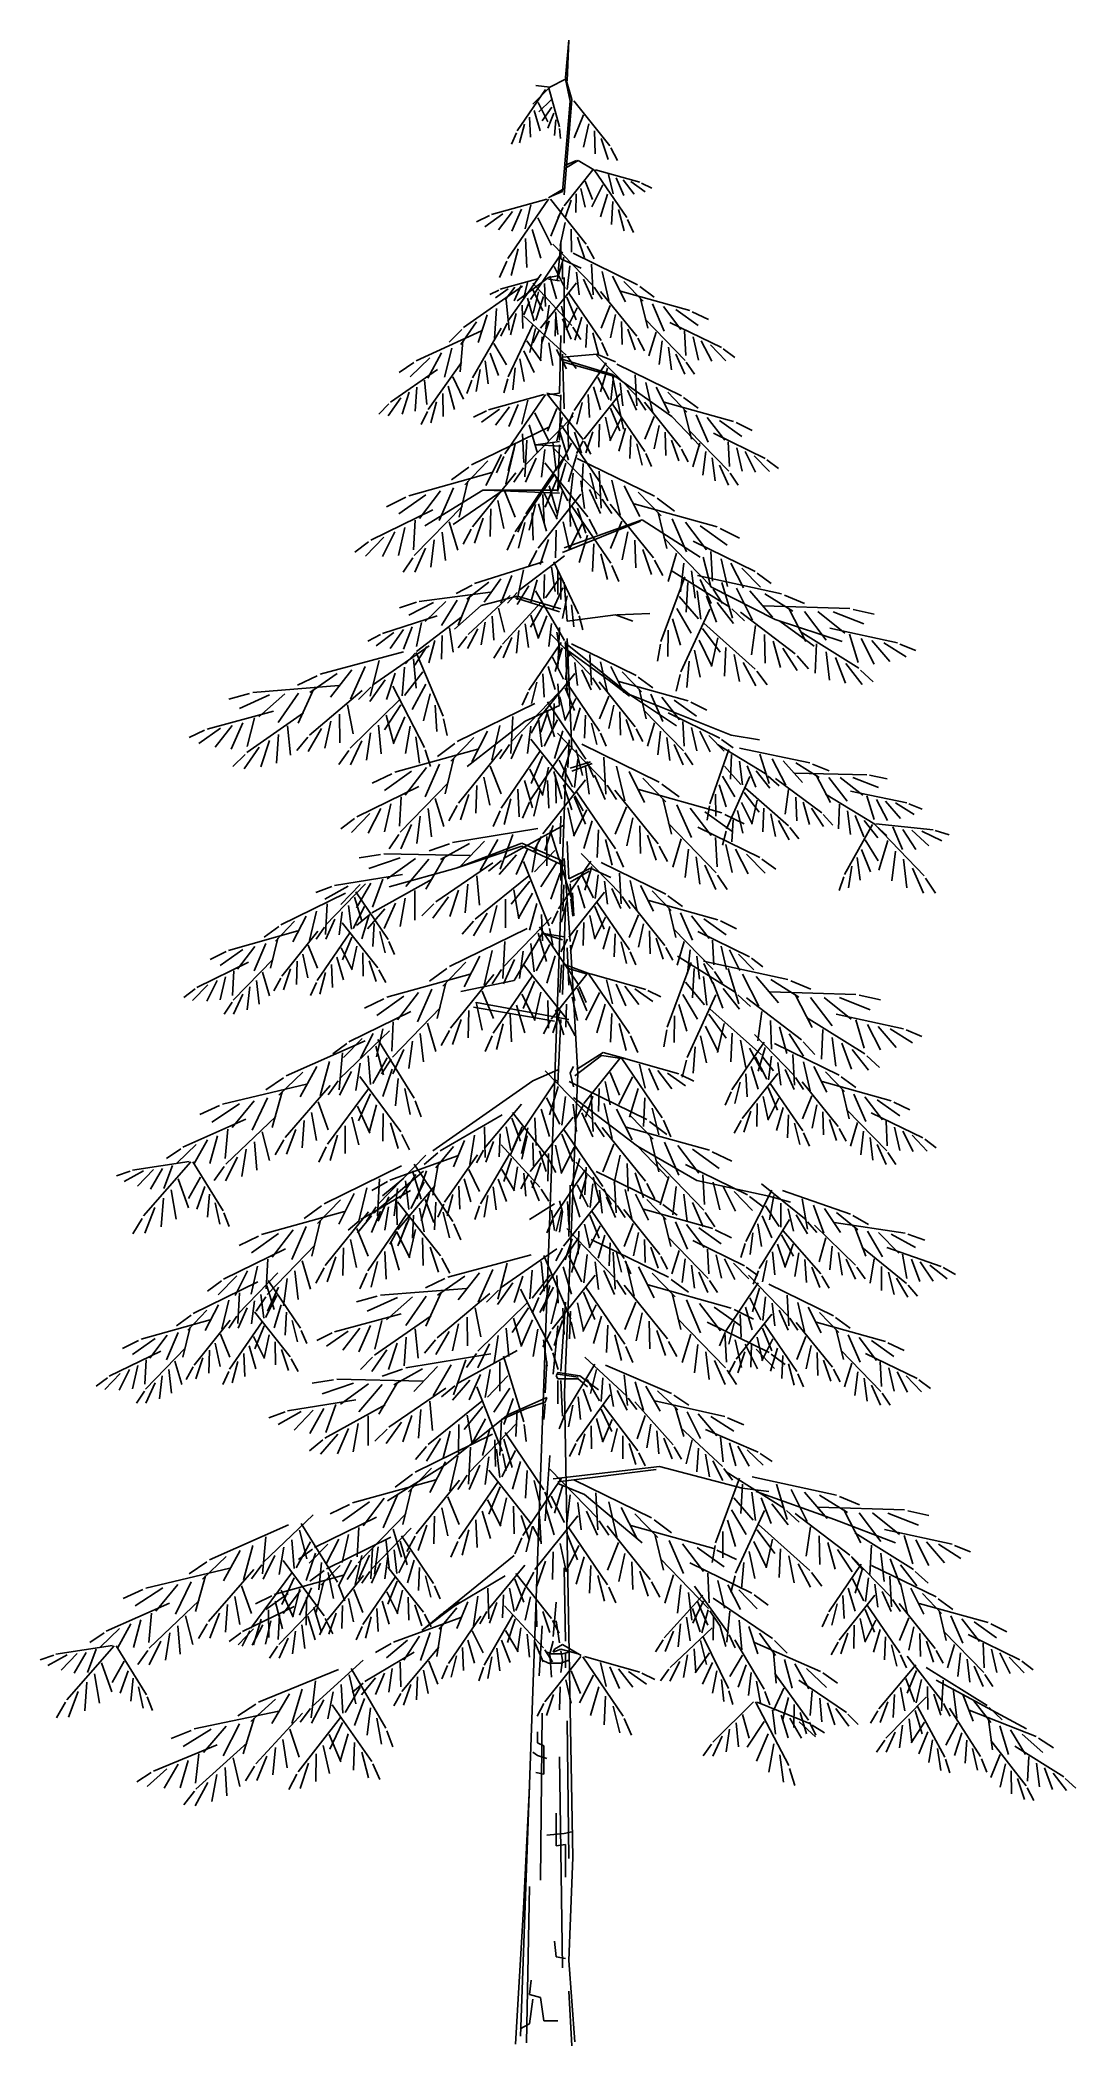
# Model space of a CAD drawing. Extents: x 128.8 to 141.8, y 43.7 to 68.9.
import ezdxf

# ---------------------------------------------------------------- set-up
doc = ezdxf.new("R2010")
doc.units = 0
doc.header["$LTSCALE"] = 0.5
doc.header["$MEASUREMENT"] = 0
doc.layers.get('0').update_dxf_attribs({"linetype": 'CONTINUOUS'})

msp = doc.modelspace()

# ---------------------------------------------------------------- linework, layer by layer
for p, q in [((135.367, 68.409), (135.407, 68.88)), ((135.407, 68.88), (135.387, 68.37)), ((135.117, 68.26), (134.761, 67.739)), ((135.171, 68.291), (134.956, 68.076)), ((135.171, 68.291), (134.995, 68.311)), ((135.157, 68.277), (135.291, 67.79)), ((135.367, 68.39), (135.171, 68.291)), ((135.367, 68.409), (135.446, 68.135)), ((135.426, 68.115), (135.367, 68.39)), ((134.974, 67.995), (135.049, 67.743)), ((135.023, 68.098), (135.144, 67.856)), ((135.186, 68.13), (135.031, 67.978)), ((135.196, 68.039), (135.074, 67.868)), ((135.328, 66.978), (135.426, 68.115)), ((135.446, 68.135), (135.348, 66.938)), ((135.472, 68.118), (135.921, 67.553)), ((134.851, 67.824), (134.79, 67.589)), ((134.916, 67.914), (134.927, 67.661)), ((135.219, 67.963), (135.145, 67.774)), ((135.245, 67.878), (135.23, 67.684)), ((135.292, 67.77), (135.303, 67.644)), ((135.592, 67.941), (135.474, 67.655)), ((135.657, 67.828), (135.593, 67.535)), ((135.73, 67.74), (135.738, 67.451)), ((134.752, 67.716), (134.687, 67.572)), ((135.812, 67.643), (135.9, 67.381)), ((135.934, 67.528), (136.019, 67.369)), ((135.707, 67.251), (135.348, 66.799)), ((135.524, 67.37), (135.367, 67.272)), ((135.505, 67.37), (135.367, 67.311)), ((135.72, 67.252), (135.524, 67.37)), ((135.727, 67.25), (136.135, 66.655)), ((135.744, 67.251), (136.3, 67.096)), ((135.152, 66.899), (135.348, 67.017)), ((135.191, 66.919), (135.328, 66.978)), ((135.559, 67.018), (135.611, 66.784)), ((135.611, 67.109), (135.705, 66.88)), ((135.834, 67.065), (135.696, 66.788)), ((135.905, 67.193), (135.963, 66.952)), ((136, 67.15), (136.096, 66.93)), ((136.088, 67.128), (136.229, 66.944)), ((136.187, 67.103), (136.367, 66.974)), ((136.32, 67.086), (136.45, 67.023)), ((135.132, 66.883), (134.437, 66.69)), ((134.702, 66.729), (134.526, 66.499)), ((135.153, 66.882), (134.644, 66.138)), ((134.812, 66.757), (134.692, 66.482)), ((134.931, 66.811), (134.859, 66.51)), ((135.178, 66.883), (135.627, 66.318)), ((135.338, 66.779), (135.27, 66.651)), ((135.436, 66.871), (135.365, 66.661)), ((135.501, 66.949), (135.495, 66.717)), ((135.891, 66.947), (135.806, 66.66)), ((135.958, 66.855), (135.944, 66.566)), ((136.032, 66.752), (136.101, 66.484)), ((134.412, 66.677), (134.25, 66.598)), ((134.579, 66.698), (134.353, 66.537)), ((134.948, 66.504), (135.055, 66.144)), ((135.019, 66.651), (135.191, 66.305)), ((135.298, 66.706), (135.18, 66.42)), ((135.363, 66.592), (135.299, 66.3)), ((135.436, 66.505), (135.443, 66.216)), ((136.145, 66.629), (136.219, 66.464)), ((134.772, 66.26), (134.686, 65.924)), ((134.865, 66.388), (134.882, 66.027)), ((135.329, 66.222), (134.926, 65.624)), ((135.208, 66.319), (135.711, 65.801)), ((135.269, 65.919), (135.309, 66.331)), ((135.309, 66.35), (135.309, 66.135)), ((135.517, 66.408), (135.606, 66.145)), ((135.639, 66.293), (135.724, 66.134)), ((134.63, 66.105), (134.539, 65.899)), ((135.223, 66.036), (135.363, 65.76)), ((135.345, 66.154), (135.256, 65.858)), ((135.309, 66.135), (135.563, 66.017)), ((135.328, 66.076), (135.328, 65.88)), ((135.421, 66.048), (135.385, 65.75)), ((135.461, 66.205), (136.271, 65.808)), ((135.502, 65.968), (135.538, 65.681)), ((135.692, 66.069), (135.712, 65.683)), ((135.825, 65.976), (135.91, 65.611)), ((134.828, 65.791), (134.088, 65.274)), ((134.528, 65.743), (134.415, 65.688)), ((134.645, 65.758), (134.487, 65.646)), ((135.032, 65.888), (134.546, 65.753)), ((134.731, 65.78), (134.608, 65.619)), ((135.06, 65.942), (134.643, 65.353)), ((134.808, 65.799), (134.724, 65.607)), ((134.76, 65.605), (135.152, 65.899)), ((134.891, 65.837), (134.841, 65.627)), ((134.95, 65.759), (135.083, 65.48)), ((134.955, 65.828), (135.446, 65.299)), ((135.028, 65.722), (134.961, 65.453)), ((135.502, 65.831), (135.053, 65.266)), ((135.102, 65.825), (135.117, 65.536)), ((135.152, 65.899), (135.269, 65.919)), ((135.152, 65.88), (135.289, 65.86)), ((135.168, 65.918), (135.255, 65.631)), ((135.348, 65.076), (135.348, 65.899)), ((135.593, 65.879), (135.706, 65.627)), ((135.725, 65.777), (135.826, 65.627)), ((135.807, 65.725), (136.259, 65.163)), ((135.955, 65.917), (136.119, 65.594)), ((136.057, 65.729), (136.926, 65.487)), ((136.099, 65.851), (136.339, 65.602)), ((136.298, 65.787), (136.48, 65.653)), ((134.502, 65.509), (134.475, 65.135)), ((134.62, 65.621), (134.659, 65.237)), ((134.823, 65.551), (134.832, 65.261)), ((134.915, 65.598), (134.843, 65.432)), ((134.891, 65.642), (134.972, 65.353)), ((135.088, 65.66), (134.992, 65.366)), ((135.161, 65.552), (135.12, 65.256)), ((135.241, 65.471), (135.27, 65.183)), ((135.317, 65.54), (135.381, 65.247)), ((135.513, 65.519), (135.375, 65.242)), ((135.382, 65.653), (135.499, 65.368)), ((135.406, 65.704), (135.814, 65.109)), ((135.928, 65.549), (135.812, 65.262)), ((136.308, 65.638), (136.399, 65.262)), ((136.457, 65.57), (136.606, 65.227)), ((136.595, 65.536), (136.815, 65.248)), ((136.749, 65.497), (137.03, 65.296)), ((136.956, 65.47), (137.159, 65.371)), ((134.312, 65.229), (133.491, 64.856)), ((134.064, 65.249), (133.905, 65.088)), ((134.251, 65.343), (134.052, 65.06)), ((134.56, 65.263), (134.199, 64.639)), ((134.384, 65.43), (134.271, 65.086)), ((134.632, 65.327), (134.556, 65.164)), ((134.958, 65.305), (134.647, 64.654)), ((134.747, 65.449), (134.674, 65.182)), ((134.845, 65.415), (135.375, 64.926)), ((134.991, 65.258), (134.918, 64.957)), ((135.04, 65.241), (134.955, 65.081)), ((135.162, 65.356), (135.074, 65.093)), ((135.244, 65.453), (135.236, 65.163)), ((135.33, 65.38), (135.437, 65.125)), ((135.46, 65.275), (135.557, 65.122)), ((135.57, 65.401), (135.485, 65.114)), ((135.637, 65.309), (135.623, 65.02)), ((135.993, 65.436), (135.931, 65.143)), ((136.067, 65.349), (136.076, 65.06)), ((136.149, 65.252), (136.239, 64.99)), ((136.365, 65.378), (136.868, 64.86)), ((136.502, 65.213), (136.413, 64.917)), ((136.675, 65.337), (137.323, 65.02)), ((136.859, 65.229), (136.876, 64.92)), ((133.941, 65.011), (133.846, 64.648)), ((134.077, 65.1), (134.046, 64.715)), ((134.467, 65.071), (134.626, 64.805)), ((134.843, 64.98), (134.972, 64.709)), ((134.881, 65.105), (135.06, 64.853)), ((135.072, 65.156), (135.053, 64.857)), ((135.158, 65.081), (135.209, 64.796)), ((135.253, 64.997), (135.38, 64.752)), ((135.289, 64.448), (135.309, 65.174)), ((135.711, 65.206), (135.78, 64.938)), ((135.824, 65.083), (135.898, 64.918)), ((136.272, 65.138), (136.358, 64.979)), ((136.577, 65.107), (136.542, 64.809)), ((136.659, 65.027), (136.695, 64.74)), ((136.967, 65.155), (137.034, 64.863)), ((137.07, 65.107), (137.201, 64.849)), ((137.185, 65.054), (137.378, 64.855)), ((137.345, 65.003), (137.49, 64.896)), ((133.761, 64.747), (133.169, 64.334)), ((133.463, 64.835), (133.277, 64.706)), ((133.664, 64.893), (133.416, 64.651)), ((133.81, 64.955), (133.637, 64.638)), ((134.061, 64.834), (133.644, 64.245)), ((134.294, 64.744), (134.246, 64.471)), ((134.36, 64.852), (134.396, 64.564)), ((134.42, 64.949), (134.526, 64.669)), ((134.734, 64.766), (134.707, 64.49)), ((134.792, 64.879), (134.849, 64.595)), ((135.956, 64.683), (135.309, 64.88)), ((135.328, 64.938), (135.348, 64.252)), ((135.76, 64.938), (135.328, 64.899)), ((135.328, 64.84), (135.956, 64.664)), ((135.391, 64.903), (135.5, 64.758)), ((135.878, 64.83), (135.475, 64.231)), ((135.757, 64.927), (136.26, 64.409)), ((135.995, 64.84), (135.76, 64.938)), ((135.894, 64.762), (135.805, 64.466)), ((136.01, 64.812), (136.82, 64.416)), ((136.75, 64.938), (136.863, 64.686)), ((136.882, 64.836), (136.983, 64.686)), ((133.406, 64.459), (133.316, 64.184)), ((133.501, 64.522), (133.479, 64.223)), ((133.595, 64.612), (133.627, 64.304)), ((133.893, 64.534), (133.973, 64.245)), ((133.951, 64.651), (134.085, 64.372)), ((134.19, 64.612), (134.13, 64.442)), ((134.641, 64.626), (134.594, 64.452)), ((135.717, 64.526), (135.804, 64.239)), ((135.772, 64.644), (135.912, 64.368)), ((135.97, 64.656), (135.934, 64.358)), ((136.701, 64.154), (135.956, 64.683)), ((135.956, 64.664), (136.093, 63.997)), ((136.051, 64.576), (136.087, 64.289)), ((136.142, 64.487), (136.255, 64.235)), ((136.241, 64.677), (136.261, 64.291)), ((136.374, 64.584), (136.459, 64.219)), ((136.504, 64.525), (136.668, 64.202)), ((136.648, 64.459), (136.888, 64.21)), ((133.15, 64.314), (133.023, 64.185)), ((133.3, 64.389), (133.141, 64.162)), ((133.633, 64.22), (133.557, 64.056)), ((133.749, 64.341), (133.675, 64.074)), ((133.825, 64.443), (133.833, 64.154)), ((134.373, 64.225), (134.211, 64.146)), ((134.539, 64.247), (134.314, 64.086)), ((135.093, 64.432), (134.398, 64.239)), ((134.662, 64.278), (134.487, 64.048)), ((135.114, 64.431), (134.604, 63.687)), ((134.773, 64.306), (134.653, 64.031)), ((134.892, 64.36), (134.819, 64.059)), ((135.132, 64.429), (135.289, 64.448)), ((135.309, 64.409), (135.132, 64.448)), ((135.139, 64.432), (135.588, 63.867)), ((135.259, 64.255), (135.141, 63.969)), ((135.309, 64.429), (135.289, 63.86)), ((135.464, 64.205), (135.392, 64.04)), ((135.577, 64.33), (135.51, 64.061)), ((136.051, 64.438), (135.602, 63.873)), ((135.651, 64.433), (135.666, 64.144)), ((135.931, 64.261), (136.049, 63.975)), ((135.955, 64.312), (136.363, 63.717)), ((136.274, 64.385), (136.375, 64.235)), ((136.356, 64.333), (136.808, 63.771)), ((136.606, 64.337), (137.475, 64.094)), ((136.848, 64.394), (137.029, 64.26)), ((136.857, 64.245), (136.948, 63.87)), ((135.157, 64.022), (134.185, 63.547)), ((135.461, 64.159), (134.857, 63.538)), ((134.909, 64.052), (135.016, 63.693)), ((134.98, 64.2), (135.152, 63.854)), ((135.324, 64.141), (135.259, 63.849)), ((135.296, 63.962), (135.403, 63.607)), ((135.315, 64.043), (135.8, 63.325)), ((135.397, 64.054), (135.404, 63.765)), ((135.478, 63.957), (135.566, 63.694)), ((135.711, 63.963), (135.623, 63.701)), ((135.793, 64.061), (135.785, 63.771)), ((135.866, 64.148), (135.93, 63.855)), ((136.062, 64.127), (135.924, 63.85)), ((136.119, 64.009), (136.034, 63.722)), ((136.477, 64.156), (136.361, 63.87)), ((136.542, 64.043), (136.48, 63.75)), ((136.616, 63.957), (136.625, 63.667)), ((137.054, 63.781), (136.701, 64.154)), ((136.914, 63.985), (137.417, 63.467)), ((137.006, 64.178), (137.156, 63.835)), ((137.144, 64.144), (137.364, 63.856)), ((137.298, 64.105), (137.579, 63.904)), ((137.506, 64.078), (137.708, 63.979)), ((134.72, 63.748), (134.618, 63.31)), ((134.733, 63.808), (134.647, 63.473)), ((134.826, 63.937), (134.842, 63.576)), ((134.88, 63.86), (134.856, 63.397)), ((135.289, 63.84), (134.995, 63.801)), ((134.995, 63.801), (135.309, 63.781)), ((135.108, 63.739), (135.065, 63.394)), ((135.206, 63.834), (135.248, 63.477)), ((135.207, 63.767), (135.811, 63.146)), ((135.289, 63.801), (135.269, 63.232)), ((135.442, 63.82), (135.275, 63.489)), ((135.589, 63.848), (135.504, 63.689)), ((135.6, 63.842), (135.685, 63.682)), ((136.186, 63.917), (136.172, 63.628)), ((136.26, 63.814), (136.329, 63.546)), ((136.698, 63.86), (136.788, 63.598)), ((136.821, 63.746), (136.907, 63.587)), ((137.051, 63.821), (136.962, 63.525)), ((137.127, 63.714), (137.091, 63.417)), ((137.224, 63.945), (137.872, 63.628)), ((137.409, 63.837), (137.425, 63.528)), ((137.516, 63.762), (137.583, 63.47)), ((137.619, 63.715), (137.75, 63.457)), ((134.442, 63.451), (133.4, 63.161)), ((134.152, 63.521), (133.934, 63.36)), ((134.391, 63.598), (134.103, 63.299)), ((134.564, 63.677), (134.368, 63.29)), ((134.591, 63.654), (134.499, 63.448)), ((134.84, 63.509), (134.719, 63.329)), ((134.999, 63.632), (134.863, 63.329)), ((135.353, 63.651), (134.869, 62.933)), ((135.108, 63.574), (135.647, 62.896)), ((135.372, 63.57), (135.265, 63.215)), ((135.509, 63.678), (135.405, 63.334)), ((135.511, 63.63), (136.483, 63.155)), ((135.588, 63.567), (135.57, 63.22)), ((135.788, 63.468), (135.812, 63.005)), ((136.373, 63.691), (136.447, 63.526)), ((137.208, 63.635), (137.244, 63.348)), ((137.299, 63.546), (137.412, 63.294)), ((137.735, 63.662), (137.927, 63.463)), ((137.894, 63.611), (138.039, 63.503)), ((133.796, 63.22), (133.533, 62.875)), ((134.328, 63.232), (133.603, 62.781)), ((133.962, 63.261), (133.782, 62.849)), ((133.956, 62.801), (134.583, 63.232)), ((134.14, 63.342), (134.032, 62.891)), ((134.742, 63.447), (134.199, 62.772)), ((135.269, 63.232), (134.328, 63.232)), ((135.289, 63.193), (134.367, 63.232)), ((134.597, 63.235), (134.736, 62.891)), ((135.223, 63.422), (134.734, 62.707)), ((135.094, 63.2), (135.26, 62.868)), ((135.252, 63.361), (135.111, 63.018)), ((135.159, 63.286), (135.263, 62.942)), ((135.226, 63.428), (135.394, 63.097)), ((135.33, 63.225), (135.253, 62.874)), ((135.463, 63.442), (135.42, 63.085)), ((135.56, 63.347), (135.603, 63.002)), ((135.669, 63.24), (135.805, 62.937)), ((135.677, 63.443), (135.757, 63.121)), ((135.812, 63.294), (135.899, 63.096)), ((135.948, 63.356), (136.05, 62.918)), ((136.104, 63.285), (136.3, 62.898)), ((136.277, 63.206), (136.565, 62.907)), ((137.431, 63.444), (137.532, 63.294)), ((133.7, 62.982), (132.922, 62.601)), ((133.362, 63.141), (133.119, 63.023)), ((133.612, 63.173), (133.274, 62.932)), ((134.072, 63.03), (133.469, 62.409)), ((134.43, 62.995), (134.419, 62.648)), ((134.518, 63.1), (134.593, 62.748)), ((134.991, 63.051), (134.911, 62.729)), ((134.946, 62.948), (134.962, 62.601)), ((135.56, 63.181), (135.021, 62.504)), ((135.027, 63.059), (135.129, 62.714)), ((135.08, 63.175), (135.098, 62.828)), ((135.416, 62.969), (135.557, 62.626)), ((135.418, 63.12), (135.427, 62.773)), ((135.445, 63.03), (135.934, 62.315)), ((135.515, 63.004), (135.621, 62.689)), ((135.828, 63.117), (135.949, 62.937)), ((135.926, 63.055), (136.469, 62.38)), ((136.226, 63.059), (137.269, 62.769)), ((136.516, 63.129), (136.734, 62.968)), ((136.528, 62.95), (136.636, 62.499)), ((133.226, 62.706), (133.069, 62.396)), ((133.35, 62.762), (133.269, 62.412)), ((133.479, 62.852), (133.459, 62.481)), ((133.817, 62.705), (133.859, 62.348)), ((133.908, 62.833), (134.015, 62.477)), ((134.184, 62.742), (134.081, 62.552)), ((134.331, 62.879), (134.224, 62.565)), ((134.856, 62.902), (134.769, 62.703)), ((134.857, 62.824), (134.775, 62.503)), ((135.25, 62.728), (135.242, 62.381)), ((135.328, 62.448), (136.309, 62.84)), ((135.338, 62.833), (135.415, 62.482)), ((136.328, 62.86), (135.348, 62.507)), ((135.574, 62.808), (135.408, 62.476)), ((135.662, 62.866), (135.764, 62.675)), ((136.071, 62.843), (135.932, 62.499)), ((136.15, 62.708), (136.075, 62.356)), ((137.054, 62.389), (136.328, 62.86)), ((136.706, 62.869), (136.886, 62.457)), ((136.872, 62.828), (137.136, 62.483)), ((137.056, 62.781), (137.394, 62.54)), ((137.306, 62.749), (137.549, 62.63)), ((132.896, 62.58), (132.722, 62.452)), ((133.088, 62.642), (132.857, 62.403)), ((133.611, 62.503), (133.475, 62.2)), ((133.72, 62.609), (133.676, 62.265)), ((134.721, 62.676), (134.633, 62.478)), ((135.006, 62.473), (134.904, 62.282)), ((135.153, 62.611), (135.047, 62.296)), ((135.642, 62.666), (135.539, 62.322)), ((135.722, 62.556), (135.706, 62.209)), ((136.238, 62.603), (136.249, 62.256)), ((136.337, 62.487), (136.444, 62.173)), ((136.596, 62.638), (137.199, 62.016)), ((136.76, 62.441), (136.653, 62.085)), ((136.968, 62.59), (137.746, 62.209)), ((137.189, 62.46), (137.209, 62.089)), ((133.452, 62.38), (133.331, 62.2)), ((135.085, 62.332), (134.226, 62.058)), ((134.837, 62.231), (134.76, 61.852)), ((135.352, 62.407), (134.779, 61.969)), ((135.192, 62.265), (135.237, 61.959)), ((135.218, 62.329), (135.53, 61.679)), ((135.269, 62.232), (135.269, 61.919)), ((135.811, 62.432), (135.894, 62.11)), ((135.947, 62.284), (136.035, 62.086)), ((136.484, 62.35), (136.587, 62.16)), ((136.693, 62.222), (137.427, 61.762)), ((136.851, 62.313), (136.809, 61.956)), ((136.949, 62.217), (136.992, 61.873)), ((137.191, 62.017), (137.093, 62.389)), ((137.318, 62.37), (137.399, 62.02)), ((137.442, 62.313), (137.599, 62.004)), ((137.58, 62.25), (137.811, 62.011)), ((134.426, 61.948), (133.531, 61.835)), ((134.195, 62.04), (133.996, 61.934)), ((134.402, 62.075), (134.128, 61.864)), ((134.554, 62.119), (134.345, 61.824)), ((134.691, 62.159), (134.554, 61.81)), ((134.761, 61.947), (134.64, 61.813)), ((134.907, 62.029), (134.758, 61.796)), ((135.01, 62.104), (134.932, 61.825)), ((134.99, 61.967), (135.352, 61.343)), ((135.102, 62.171), (135.093, 61.871)), ((135.295, 62.13), (135.117, 61.877)), ((135.333, 62.005), (135.205, 61.734)), ((135.309, 62.154), (135.309, 61.86)), ((135.348, 62.076), (135.387, 61.585)), ((136.862, 62.144), (136.563, 61.331)), ((136.9, 62.07), (136.881, 61.699)), ((137.019, 61.967), (137.063, 61.61)), ((137.021, 62.161), (138.078, 61.931)), ((137.057, 62.111), (137.194, 61.808)), ((137.995, 61.605), (137.191, 62.017)), ((137.217, 61.988), (137.337, 61.808)), ((137.328, 62.07), (137.463, 61.625)), ((137.511, 61.999), (137.714, 61.598)), ((137.679, 61.967), (137.962, 61.638)), ((137.772, 62.188), (137.946, 62.06)), ((133.498, 61.823), (133.283, 61.755)), ((133.708, 61.82), (133.4, 61.662)), ((133.865, 61.835), (133.606, 61.583)), ((134.007, 61.85), (133.809, 61.532)), ((133.975, 61.487), (134.309, 61.781)), ((134.164, 61.894), (134.02, 61.536)), ((134.673, 61.907), (134.143, 61.418)), ((134.309, 61.781), (134.76, 61.899)), ((134.527, 61.751), (134.6, 61.45)), ((135.066, 61.829), (134.576, 61.299)), ((135.289, 61.703), (134.74, 61.879)), ((134.76, 61.899), (135.309, 61.742)), ((135.083, 61.775), (134.925, 61.509)), ((135.385, 61.904), (135.328, 61.62)), ((135.443, 61.791), (135.47, 61.515)), ((136.761, 61.743), (136.944, 61.434)), ((136.792, 61.897), (137.034, 61.615)), ((137.175, 61.737), (136.813, 60.95)), ((137.136, 61.898), (137.26, 61.573)), ((137.267, 61.82), (137.472, 61.558)), ((137.451, 61.739), (137.611, 61.592)), ((137.561, 61.701), (138.249, 61.175)), ((137.851, 61.777), (138.933, 61.743)), ((137.866, 61.931), (138.217, 61.71)), ((138.116, 61.914), (138.366, 61.809)), ((138.17, 61.743), (138.383, 61.331)), ((138.363, 61.707), (138.635, 61.349)), ((138.534, 61.706), (138.872, 61.434)), ((138.724, 61.705), (139.11, 61.551)), ((138.974, 61.733), (139.238, 61.676)), ((133.211, 61.445), (132.992, 61.276)), ((133.757, 61.651), (133.07, 61.432)), ((133.333, 61.481), (133.165, 61.245)), ((133.442, 61.513), (133.333, 61.234)), ((134.07, 61.645), (133.497, 61.206)), ((133.559, 61.571), (133.498, 61.268)), ((133.91, 61.503), (133.955, 61.197)), ((134.265, 61.49), (134.138, 61.244)), ((134.36, 61.573), (134.309, 61.289)), ((134.446, 61.649), (134.465, 61.349)), ((134.781, 61.471), (134.752, 61.183)), ((134.86, 61.553), (134.902, 61.256)), ((134.933, 61.661), (135.029, 61.367)), ((135.13, 61.653), (135.024, 61.373)), ((135.19, 61.556), (135.155, 61.269)), ((135.256, 61.448), (135.305, 61.175)), ((135.289, 61.507), (135.269, 60.997)), ((135.387, 61.585), (135.995, 61.664)), ((135.536, 61.651), (135.584, 61.477)), ((135.995, 61.664), (136.211, 61.585)), ((136.014, 61.664), (136.426, 61.683)), ((136.654, 61.475), (136.652, 61.143)), ((136.71, 61.616), (136.811, 61.284)), ((137.086, 61.496), (137.305, 61.197)), ((137.1, 61.563), (137.745, 60.985)), ((137.752, 61.53), (137.699, 61.163)), ((138.838, 61.33), (137.995, 61.605)), ((138.485, 61.272), (138.054, 61.585)), ((138.311, 61.456), (139.045, 60.996)), ((138.683, 61.498), (139.53, 61.313)), ((133.333, 61.201), (132.287, 60.92)), ((133.046, 61.418), (132.886, 61.333)), ((133.656, 61.278), (132.946, 60.783)), ((133.479, 61.185), (133.358, 61.051)), ((133.625, 61.267), (133.476, 61.034)), ((133.491, 61.191), (133.83, 60.394)), ((133.728, 61.342), (133.65, 61.063)), ((133.82, 61.408), (133.811, 61.109)), ((134.127, 61.395), (134.019, 61.25)), ((134.562, 61.275), (134.465, 61.122)), ((134.692, 61.38), (134.585, 61.125)), ((135.31, 61.32), (134.906, 60.722)), ((135.188, 61.417), (135.691, 60.899)), ((135.325, 61.252), (135.236, 60.956)), ((135.348, 61.252), (135.916, 60.84)), ((135.36, 61.316), (135.421, 61.146)), ((135.367, 61.33), (135.387, 60.683)), ((136.171, 60.664), (135.367, 61.311)), ((135.446, 59.977), (135.387, 61.37)), ((135.441, 61.302), (136.251, 60.906)), ((136.558, 61.298), (136.521, 61.085)), ((136.983, 61.223), (137.057, 60.884)), ((137.043, 61.346), (137.202, 61.023)), ((137.278, 61.377), (137.196, 61.015)), ((137.377, 61.256), (137.36, 60.897)), ((137.861, 61.417), (137.872, 61.058)), ((137.972, 61.337), (138.065, 61.003)), ((138.095, 61.248), (138.274, 60.968)), ((138.517, 61.303), (138.498, 60.933)), ((138.636, 61.201), (138.68, 60.844)), ((138.93, 61.424), (139.037, 61.069)), ((139.076, 61.368), (139.238, 61.047)), ((139.21, 61.342), (139.436, 61.079)), ((139.359, 61.314), (139.641, 61.137)), ((139.56, 61.299), (139.76, 61.216)), ((132.5, 60.93), (132.159, 60.692)), ((132.685, 60.975), (132.418, 60.633)), ((132.851, 61.015), (132.667, 60.605)), ((133.03, 61.094), (132.917, 60.644)), ((133.23, 60.932), (133.122, 60.602)), ((133.344, 61.007), (133.317, 60.649)), ((133.574, 60.948), (133.346, 60.655)), ((133.457, 61.115), (133.494, 60.746)), ((135.148, 61.016), (135.235, 60.729)), ((135.204, 61.134), (135.343, 60.858)), ((135.401, 61.146), (135.366, 60.848)), ((135.482, 61.066), (135.518, 60.779)), ((135.573, 60.977), (135.687, 60.725)), ((135.672, 61.167), (135.692, 60.781)), ((135.806, 61.074), (135.89, 60.709)), ((135.935, 61.015), (136.099, 60.692)), ((136.079, 60.949), (136.32, 60.7)), ((136.916, 61.086), (136.888, 60.755)), ((137.481, 61.168), (137.548, 60.827)), ((137.597, 61.069), (137.754, 60.776)), ((137.765, 60.958), (137.897, 60.787)), ((138.271, 61.15), (138.416, 60.989)), ((138.754, 61.131), (138.878, 60.807)), ((138.885, 61.054), (139.089, 60.792)), ((139.069, 60.972), (139.228, 60.826)), ((131.402, 60.678), (131.141, 60.608)), ((132.522, 60.777), (131.443, 60.691)), ((132.014, 60.682), (131.759, 60.312)), ((132.25, 60.9), (132.005, 60.784)), ((132.204, 60.727), (132.012, 60.305)), ((132.815, 60.715), (132.153, 60.157)), ((132.923, 60.758), (132.77, 60.604)), ((133.103, 60.848), (132.911, 60.577)), ((133.198, 60.77), (133.598, 60.002)), ((133.612, 60.796), (133.444, 60.478)), ((135.284, 60.689), (134.681, 60.067)), ((134.896, 60.695), (134.823, 60.53)), ((135.008, 60.82), (134.941, 60.551)), ((135.482, 60.928), (135.033, 60.364)), ((135.082, 60.923), (135.097, 60.634)), ((135.289, 60.526), (135.269, 60.801)), ((135.362, 60.751), (135.48, 60.465)), ((135.387, 60.802), (135.794, 60.207)), ((135.706, 60.875), (135.806, 60.725)), ((135.787, 60.823), (136.24, 60.261)), ((135.916, 60.84), (136.171, 60.644)), ((136.037, 60.827), (136.906, 60.584)), ((136.279, 60.884), (136.46, 60.75)), ((136.289, 60.736), (136.379, 60.36)), ((136.806, 60.918), (136.753, 60.708)), ((131.704, 60.457), (130.868, 60.232)), ((131.653, 60.662), (131.276, 60.49)), ((132.078, 60.434), (131.367, 59.939)), ((131.843, 60.673), (131.519, 60.385)), ((132.632, 60.535), (132.703, 60.171)), ((133.282, 60.599), (132.666, 59.991)), ((133.3, 60.534), (133.095, 60.224)), ((133.669, 60.672), (133.585, 60.335)), ((133.732, 60.533), (133.75, 60.201)), ((134.981, 60.552), (134.008, 60.076)), ((134.858, 60.33), (135.289, 60.526)), ((135.143, 60.453), (135.055, 60.191)), ((135.12, 60.491), (135.227, 60.136)), ((135.139, 60.572), (135.623, 59.855)), ((135.224, 60.551), (135.217, 60.261)), ((135.297, 60.638), (135.362, 60.345)), ((135.494, 60.617), (135.356, 60.34)), ((135.55, 60.499), (135.465, 60.212)), ((135.908, 60.646), (135.792, 60.36)), ((135.974, 60.533), (135.911, 60.24)), ((136.047, 60.447), (136.057, 60.157)), ((137.446, 60.154), (136.171, 60.664)), ((136.76, 60.272), (136.171, 60.664)), ((136.345, 60.475), (136.848, 59.958)), ((136.437, 60.668), (136.587, 60.325)), ((136.575, 60.634), (136.795, 60.346)), ((136.655, 60.435), (137.304, 60.118)), ((136.729, 60.595), (137.011, 60.394)), ((136.937, 60.568), (137.14, 60.469)), ((130.838, 60.217), (130.642, 60.124)), ((131.037, 60.241), (130.765, 60.05)), ((131.185, 60.277), (130.972, 60.003)), ((131.318, 60.309), (131.172, 59.98)), ((131.462, 60.372), (131.371, 60.012)), ((131.879, 60.272), (131.916, 59.902)), ((132.304, 60.237), (132.138, 59.949)), ((132.422, 60.332), (132.345, 59.993)), ((132.529, 60.417), (132.536, 60.058)), ((132.92, 60.186), (132.87, 59.843)), ((133.02, 60.28), (133.055, 59.922)), ((133.114, 60.406), (133.213, 60.048)), ((133.35, 60.385), (133.207, 60.055)), ((133.416, 60.266), (133.358, 59.923)), ((133.836, 60.361), (133.883, 60.15)), ((134.132, 59.762), (134.858, 60.33)), ((134.388, 60.206), (134.191, 59.819)), ((134.543, 60.277), (134.442, 59.84)), ((134.704, 60.389), (134.679, 59.926)), ((134.931, 60.268), (134.888, 59.923)), ((135.021, 60.338), (134.936, 60.179)), ((135.029, 60.364), (135.071, 60.007)), ((135.266, 60.349), (135.098, 60.018)), ((135.333, 60.208), (135.228, 59.863)), ((135.266, 60.179), (135.869, 59.557)), ((135.617, 60.407), (135.604, 60.118)), ((135.691, 60.304), (135.76, 60.036)), ((135.805, 60.181), (135.878, 60.016)), ((136.129, 60.35), (136.219, 60.088)), ((136.252, 60.236), (136.338, 60.077)), ((136.482, 60.311), (136.393, 60.015)), ((136.558, 60.205), (136.523, 59.907)), ((136.84, 60.327), (136.856, 60.018)), ((136.947, 60.252), (137.015, 59.96)), ((137.051, 60.205), (137.182, 59.947)), ((131.524, 60.004), (131.333, 59.733)), ((131.652, 60.088), (131.543, 59.758)), ((131.766, 60.163), (131.739, 59.805)), ((132.133, 60.13), (131.995, 59.963)), ((132.648, 59.963), (132.523, 59.785)), ((132.809, 60.082), (132.667, 59.782)), ((134.266, 59.981), (133.223, 59.69)), ((133.49, 60.133), (133.533, 59.803)), ((133.607, 59.969), (133.671, 59.762)), ((133.976, 60.05), (133.758, 59.889)), ((134.215, 60.127), (133.926, 59.828)), ((134.566, 59.976), (134.023, 59.302)), ((134.663, 60.039), (134.543, 59.859)), ((135.046, 59.952), (134.557, 59.237)), ((134.823, 60.162), (134.686, 59.859)), ((135.412, 60.063), (134.927, 59.345)), ((134.932, 60.103), (135.471, 59.425)), ((135.431, 59.982), (135.324, 59.626)), ((135.412, 60.096), (135.394, 59.749)), ((135.5, 59.972), (135.581, 59.65)), ((135.57, 60.042), (136.542, 59.566)), ((136.639, 60.125), (136.675, 59.838)), ((136.73, 60.036), (136.843, 59.784)), ((136.863, 59.934), (136.963, 59.784)), ((137.166, 60.152), (137.358, 59.953)), ((137.417, 59.974), (137.175, 59.294)), ((137.275, 60.038), (137.891, 59.661)), ((137.325, 60.101), (137.471, 59.994)), ((137.799, 60.095), (137.446, 60.154)), ((137.548, 59.99), (138.432, 59.808)), ((131.345, 59.914), (131.192, 59.76)), ((133.435, 59.703), (133.097, 59.461)), ((133.62, 59.749), (133.356, 59.404)), ((133.786, 59.791), (133.606, 59.379)), ((133.964, 59.871), (133.855, 59.42)), ((134.42, 59.765), (134.56, 59.42)), ((134.8, 43.825), (135.371, 59.742)), ((134.918, 59.729), (135.083, 59.397)), ((135.076, 59.89), (134.934, 59.547)), ((135.153, 59.754), (135.076, 59.403)), ((135.218, 59.698), (135.322, 59.354)), ((135.285, 59.84), (135.452, 59.508)), ((135.681, 59.821), (135.426, 59.742)), ((135.701, 59.801), (135.446, 59.703)), ((135.521, 59.854), (135.479, 59.497)), ((135.619, 59.758), (135.662, 59.414)), ((135.635, 59.823), (135.722, 59.625)), ((135.847, 59.88), (135.871, 59.416)), ((136.007, 59.768), (136.109, 59.33)), ((136.163, 59.697), (136.359, 59.309)), ((137.36, 59.768), (137.565, 59.535)), ((137.449, 59.913), (137.436, 59.603)), ((137.549, 59.828), (137.589, 59.531)), ((137.647, 59.771), (137.753, 59.502)), ((137.757, 59.708), (137.93, 59.491)), ((137.806, 59.916), (137.922, 59.547)), ((137.959, 59.859), (138.131, 59.527)), ((138.099, 59.834), (138.338, 59.562)), ((138.244, 59.677), (139.146, 59.659)), ((138.255, 59.806), (138.549, 59.625)), ((138.464, 59.793), (138.673, 59.709)), ((133.524, 59.511), (132.746, 59.131)), ((133.186, 59.67), (132.942, 59.552)), ((133.896, 59.559), (133.293, 58.938)), ((134.253, 59.525), (134.242, 59.178)), ((134.342, 59.629), (134.417, 59.277)), ((134.77, 59.477), (134.786, 59.13)), ((134.85, 59.588), (134.952, 59.243)), ((135.05, 59.463), (134.969, 59.14)), ((135.619, 59.593), (135.08, 58.915)), ((135.139, 59.587), (135.157, 59.24)), ((135.241, 59.65), (135.25, 59.302)), ((135.339, 59.533), (135.445, 59.218)), ((135.504, 59.442), (135.993, 58.727)), ((135.728, 59.652), (135.864, 59.349)), ((135.887, 59.529), (136.008, 59.349)), ((135.985, 59.466), (136.528, 58.792)), ((136.285, 59.471), (137.327, 59.18)), ((136.336, 59.617), (136.624, 59.319)), ((136.575, 59.54), (136.793, 59.379)), ((137.295, 59.533), (137.382, 59.257)), ((137.336, 59.639), (137.491, 59.383)), ((137.681, 59.638), (137.387, 58.979)), ((137.609, 59.436), (137.794, 59.189)), ((137.62, 59.492), (138.163, 59.016)), ((137.911, 59.642), (138.046, 59.521)), ((138.003, 59.611), (138.581, 59.18)), ((138.164, 59.471), (138.123, 59.164)), ((138.51, 59.652), (138.692, 59.31)), ((138.671, 59.623), (138.901, 59.328)), ((138.813, 59.624), (139.098, 59.4)), ((138.94, 59.452), (139.647, 59.306)), ((138.972, 59.625), (139.295, 59.5)), ((139.18, 59.651), (139.401, 59.605)), ((132.911, 59.171), (132.68, 58.932)), ((133.05, 59.235), (132.892, 58.925)), ((133.174, 59.292), (133.093, 58.941)), ((133.302, 59.381), (133.283, 59.011)), ((133.641, 59.234), (133.683, 58.877)), ((133.731, 59.362), (133.838, 59.007)), ((134.008, 59.272), (133.904, 59.081)), ((134.155, 59.409), (134.047, 59.094)), ((134.545, 59.206), (134.457, 59.008)), ((134.681, 59.354), (134.598, 59.032)), ((134.915, 59.314), (134.828, 59.115)), ((135.397, 59.245), (135.474, 58.893)), ((135.633, 59.219), (135.467, 58.887)), ((135.475, 59.381), (135.616, 59.037)), ((135.485, 59.395), (135.587, 59.204)), ((136.13, 59.255), (135.991, 58.911)), ((136.587, 59.362), (136.695, 58.911)), ((136.765, 59.281), (136.945, 58.869)), ((136.931, 59.239), (137.194, 58.894)), ((137.115, 59.193), (137.453, 58.952)), ((137.171, 59.266), (137.142, 59.088)), ((137.249, 59.415), (137.251, 59.138)), ((137.525, 59.208), (137.59, 58.926)), ((137.575, 59.311), (137.71, 59.043)), ((137.77, 59.339), (137.705, 59.037)), ((137.854, 59.239), (137.843, 58.94)), ((138.256, 59.378), (138.268, 59.078)), ((138.349, 59.312), (138.429, 59.034)), ((138.452, 59.239), (138.604, 59.007)), ((138.63, 59.414), (139.246, 59.037)), ((138.804, 59.289), (138.791, 58.98)), ((138.903, 59.204), (138.943, 58.907)), ((139.146, 59.393), (139.239, 59.098)), ((139.268, 59.347), (139.406, 59.082)), ((139.38, 59.327), (139.571, 59.11)), ((139.505, 59.305), (139.741, 59.16)), ((139.672, 59.295), (139.84, 59.227)), ((132.72, 59.11), (132.545, 58.981)), ((133.434, 59.032), (133.298, 58.729)), ((133.543, 59.139), (133.5, 58.794)), ((135.017, 58.983), (133.949, 58.808)), ((135.347, 59.027), (134.59, 58.606)), ((135.212, 59.023), (135.106, 58.708)), ((135.174, 58.957), (135.431, 58.13)), ((135.309, 59.14), (135.3, 58.793)), ((135.7, 59.078), (135.598, 58.733)), ((135.781, 58.967), (135.764, 58.62)), ((136.209, 59.119), (136.134, 58.767)), ((136.297, 59.015), (136.308, 58.668)), ((136.655, 59.049), (137.258, 58.428)), ((137.026, 59.001), (137.804, 58.621)), ((137.381, 58.952), (137.338, 58.776)), ((137.365, 59.161), (137.608, 59.042)), ((137.471, 59.093), (137.451, 58.817)), ((137.941, 59.166), (138, 58.883)), ((138.039, 59.085), (138.172, 58.843)), ((138.18, 58.994), (138.292, 58.852)), ((138.599, 59.158), (138.722, 59.026)), ((139.217, 59.035), (138.867, 58.404)), ((139.002, 59.147), (139.108, 58.878)), ((139.112, 59.084), (139.285, 58.868)), ((139.242, 59.038), (139.867, 58.388)), ((139.262, 59.043), (139.979, 58.966)), ((139.266, 59.018), (139.4, 58.897)), ((139.472, 59.004), (139.593, 58.72)), ((139.598, 58.971), (139.762, 58.72)), ((139.712, 58.962), (139.923, 58.764)), ((139.838, 58.951), (140.087, 58.83)), ((140.006, 58.958), (140.179, 58.906)), ((134.168, 58.643), (133.085, 58.665)), ((133.275, 58.909), (133.155, 58.729)), ((133.91, 58.793), (133.655, 58.702)), ((134.161, 58.797), (133.799, 58.595)), ((133.995, 58.487), (134.818, 58.801)), ((133.995, 58.487), (134.818, 58.762)), ((134.35, 58.823), (134.05, 58.51)), ((134.519, 58.847), (134.295, 58.457)), ((134.705, 58.907), (134.548, 58.471)), ((134.888, 58.726), (134.747, 58.408)), ((134.818, 58.801), (135.309, 58.585)), ((134.818, 58.762), (135.367, 58.507)), ((135.009, 58.789), (134.946, 58.435)), ((135.065, 58.885), (134.963, 58.694)), ((135.231, 58.707), (134.975, 58.438)), ((135.132, 58.885), (135.132, 58.514)), ((135.387, 58.821), (135.407, 58.35)), ((135.561, 58.671), (136.064, 58.154)), ((135.87, 58.844), (135.952, 58.522)), ((136.006, 58.696), (136.094, 58.498)), ((136.395, 58.899), (136.503, 58.585)), ((136.543, 58.762), (136.646, 58.571)), ((136.819, 58.852), (136.712, 58.497)), ((136.91, 58.724), (136.868, 58.367)), ((137.248, 58.871), (137.268, 58.501)), ((137.377, 58.782), (137.458, 58.432)), ((137.501, 58.725), (137.658, 58.415)), ((139.082, 58.718), (139.194, 58.44)), ((139.127, 58.84), (139.291, 58.578)), ((139.412, 58.832), (139.299, 58.462)), ((139.506, 58.699), (139.46, 58.327)), ((133.044, 58.657), (132.777, 58.614)), ((133.292, 58.616), (132.899, 58.482)), ((133.482, 58.607), (133.13, 58.353)), ((133.152, 58.252), (133.995, 58.487)), ((133.653, 58.599), (133.362, 58.256)), ((133.847, 58.625), (133.613, 58.224)), ((134.454, 58.552), (133.739, 58.063)), ((134.565, 58.583), (134.398, 58.446)), ((134.753, 58.655), (134.535, 58.404)), ((134.84, 58.568), (135.161, 57.763)), ((135.254, 58.552), (135.055, 58.253)), ((135.298, 58.423), (135.181, 58.096)), ((135.682, 58.575), (135.279, 57.976)), ((135.309, 58.585), (135.309, 58.33)), ((135.426, 57.566), (135.348, 58.605)), ((135.681, 58.487), (135.407, 58.35)), ((135.426, 58.311), (135.662, 58.448)), ((135.698, 58.507), (135.609, 58.211)), ((135.936, 58.37), (135.681, 58.487)), ((135.814, 58.557), (136.624, 58.161)), ((136.044, 58.422), (136.065, 58.036)), ((137.007, 58.629), (137.05, 58.284)), ((137.116, 58.522), (137.252, 58.219)), ((137.639, 58.662), (137.87, 58.423)), ((137.831, 58.6), (138.005, 58.471)), ((138.96, 58.51), (138.917, 58.237)), ((139.025, 58.62), (139.065, 58.333)), ((139.607, 58.599), (139.65, 58.239)), ((139.72, 58.487), (139.86, 58.171)), ((132.604, 58.173), (131.794, 57.776)), ((132.436, 58.255), (132.232, 58.182)), ((132.637, 58.258), (132.347, 58.096)), ((132.857, 58.287), (132.354, 57.769)), ((133.322, 58.407), (132.467, 58.267)), ((132.788, 58.279), (132.548, 58.028)), ((132.736, 58.19), (133.139, 57.592)), ((132.923, 58.298), (132.744, 57.986)), ((133.692, 58.346), (132.935, 57.925)), ((133.072, 58.346), (132.946, 57.997)), ((133.477, 58.204), (133.477, 57.833)), ((134.024, 58.21), (133.913, 57.88)), ((134.139, 58.284), (134.109, 57.925)), ((134.906, 58.389), (134.232, 57.846)), ((134.253, 58.391), (134.287, 58.021)), ((134.917, 58.322), (134.683, 58.035)), ((134.719, 58.214), (134.782, 57.848)), ((134.952, 58.17), (134.777, 57.856)), ((135.347, 58.278), (135.331, 57.947)), ((135.855, 58.183), (135.406, 57.618)), ((135.426, 58.291), (135.446, 58.036)), ((135.454, 58.178), (135.47, 57.889)), ((135.521, 58.27), (135.608, 57.984)), ((135.576, 58.389), (135.716, 58.113)), ((135.774, 58.401), (135.738, 58.103)), ((135.855, 58.321), (135.891, 58.034)), ((135.946, 58.232), (136.059, 57.98)), ((136.178, 58.329), (136.263, 57.964)), ((136.308, 58.269), (136.472, 57.947)), ((136.452, 58.203), (136.692, 57.954)), ((137.275, 58.399), (137.396, 58.219)), ((138.859, 58.377), (138.801, 58.206)), ((139.885, 58.358), (140.01, 58.17)), ((132.24, 57.944), (132.155, 57.579)), ((132.374, 58.037), (132.353, 57.651)), ((132.563, 57.936), (132.527, 57.649)), ((132.644, 58.016), (132.68, 57.718)), ((132.842, 58.004), (132.702, 57.728)), ((132.72, 58.122), (132.809, 57.826)), ((133.098, 57.974), (132.88, 57.723)), ((133.233, 58.045), (133.092, 57.727)), ((133.354, 58.108), (133.291, 57.754)), ((133.716, 58.038), (133.562, 57.886)), ((133.896, 58.127), (133.703, 57.857)), ((134.384, 57.922), (134.212, 57.638)), ((134.505, 58.015), (134.42, 57.678)), ((134.614, 58.098), (134.612, 57.738)), ((135.006, 58.044), (134.914, 57.709)), ((135.268, 57.95), (135.196, 57.785)), ((135.381, 58.074), (135.314, 57.806)), ((135.328, 56.899), (135.367, 57.997)), ((135.434, 58.097), (135.459, 57.882)), ((135.735, 58.006), (135.852, 57.72)), ((135.759, 58.057), (136.167, 57.461)), ((136.078, 58.13), (136.179, 57.98)), ((136.159, 58.078), (136.612, 57.516)), ((136.41, 58.081), (137.279, 57.839)), ((136.651, 58.139), (136.833, 58.005)), ((136.661, 57.99), (136.752, 57.614)), ((136.81, 57.923), (136.959, 57.58)), ((132.008, 57.697), (131.139, 57.454)), ((131.767, 57.754), (131.585, 57.62)), ((131.966, 57.819), (131.726, 57.57)), ((132.258, 57.693), (131.806, 57.131)), ((132.11, 57.885), (131.946, 57.562)), ((132.34, 57.745), (132.239, 57.595)), ((132.659, 57.672), (132.251, 57.077)), ((132.472, 57.847), (132.359, 57.595)), ((132.563, 57.799), (133.012, 57.234)), ((132.91, 57.902), (132.743, 57.765)), ((132.897, 57.886), (132.81, 57.599)), ((132.964, 57.793), (132.948, 57.504)), ((133.037, 57.69), (133.104, 57.421)), ((134.883, 57.728), (133.91, 57.253)), ((134.211, 57.82), (134.07, 57.656)), ((135.186, 57.865), (134.583, 57.244)), ((134.72, 57.075), (135.073, 57.664)), ((135.022, 57.668), (135.129, 57.312)), ((135.041, 57.749), (135.525, 57.031)), ((135.066, 57.904), (135.076, 57.572)), ((135.073, 57.664), (135.328, 57.585)), ((135.093, 57.664), (135.348, 57.624)), ((135.166, 57.73), (135.209, 57.517)), ((135.515, 57.708), (135.427, 57.446)), ((135.597, 57.805), (135.589, 57.516)), ((135.67, 57.893), (135.734, 57.6)), ((135.866, 57.872), (135.728, 57.595)), ((135.923, 57.754), (135.838, 57.467)), ((135.989, 57.662), (135.976, 57.373)), ((136.281, 57.901), (136.165, 57.615)), ((136.346, 57.788), (136.284, 57.495)), ((136.42, 57.701), (136.429, 57.412)), ((136.718, 57.73), (137.22, 57.212)), ((136.948, 57.888), (137.168, 57.601)), ((137.028, 57.69), (137.676, 57.373)), ((137.102, 57.85), (137.383, 57.649)), ((137.309, 57.823), (137.512, 57.724)), ((131.109, 57.438), (130.906, 57.339)), ((131.316, 57.465), (131.035, 57.264)), ((131.47, 57.504), (131.25, 57.216)), ((131.608, 57.538), (131.459, 57.195)), ((131.757, 57.606), (131.666, 57.23)), ((132.137, 57.517), (132.253, 57.23)), ((132.552, 57.487), (132.69, 57.21)), ((132.683, 57.621), (132.566, 57.335)), ((132.748, 57.508), (132.684, 57.215)), ((132.821, 57.421), (132.829, 57.131)), ((133.15, 57.566), (133.222, 57.4)), ((134.445, 57.454), (134.344, 57.016)), ((134.606, 57.566), (134.581, 57.102)), ((134.833, 57.444), (134.79, 57.1)), ((134.931, 57.54), (134.973, 57.183)), ((135.168, 57.526), (135, 57.195)), ((135.393, 57.593), (135.308, 57.434)), ((135.387, 57.487), (135.407, 57.017)), ((135.427, 57.521), (135.52, 55.905)), ((136.064, 57.559), (136.133, 57.291)), ((136.177, 57.435), (136.25, 57.271)), ((136.502, 57.605), (136.592, 57.343)), ((136.625, 57.49), (136.711, 57.332)), ((136.855, 57.566), (136.766, 57.27)), ((136.93, 57.459), (136.895, 57.162)), ((137.212, 57.582), (137.229, 57.273)), ((137.32, 57.507), (137.387, 57.215)), ((137.423, 57.46), (137.554, 57.202)), ((137.538, 57.407), (137.731, 57.208)), ((131.39, 57.305), (130.742, 56.988)), ((131.206, 57.197), (131.189, 56.888)), ((131.7, 57.345), (131.198, 56.828)), ((131.563, 57.181), (131.652, 56.885)), ((131.916, 57.22), (131.826, 56.958)), ((131.998, 57.317), (131.989, 57.027)), ((132.072, 57.404), (132.134, 57.11)), ((132.354, 57.174), (132.285, 56.906)), ((132.429, 57.277), (132.442, 56.988)), ((132.495, 57.369), (132.58, 57.082)), ((132.903, 57.323), (132.991, 57.061)), ((133.025, 57.209), (133.11, 57.049)), ((134.168, 57.157), (133.125, 56.866)), ((133.878, 57.226), (133.66, 57.066)), ((134.117, 57.304), (133.828, 57.005)), ((134.29, 57.383), (134.093, 56.996)), ((134.565, 57.215), (134.445, 57.035)), ((134.725, 57.338), (134.588, 57.035)), ((134.834, 57.279), (135.373, 56.601)), ((135.235, 57.384), (135.13, 57.04)), ((135.635, 57.157), (135.186, 56.592)), ((135.314, 57.273), (135.296, 56.926)), ((135.367, 57.271), (135.681, 57.154)), ((135.642, 57.154), (135.387, 57.232)), ((135.66, 57.156), (136.17, 56.412)), ((135.681, 57.158), (136.376, 56.964)), ((136.941, 57.3), (136.641, 56.488)), ((136.772, 57.379), (137.506, 56.919)), ((136.979, 57.226), (136.959, 56.856)), ((137.012, 57.38), (137.048, 57.092)), ((137.099, 57.318), (138.157, 57.088)), ((137.102, 57.291), (137.216, 57.038)), ((137.235, 57.189), (137.336, 57.038)), ((137.407, 57.226), (137.541, 56.782)), ((137.589, 57.156), (137.792, 56.755)), ((137.698, 57.356), (137.843, 57.248)), ((130.72, 56.971), (130.575, 56.864)), ((130.88, 57.022), (130.687, 56.823)), ((130.995, 57.075), (130.864, 56.817)), ((131.098, 57.122), (131.031, 56.831)), ((131.316, 56.906), (131.202, 56.654)), ((131.406, 56.995), (131.37, 56.708)), ((131.488, 57.075), (131.523, 56.777)), ((131.793, 57.106), (131.707, 56.947)), ((132.241, 57.051), (132.168, 56.886)), ((133.522, 56.925), (133.258, 56.581)), ((133.688, 56.967), (133.508, 56.555)), ((133.866, 57.048), (133.757, 56.597)), ((134.468, 57.152), (133.925, 56.478)), ((134.054, 56.938), (134.72, 57.075)), ((134.322, 56.941), (134.462, 56.597)), ((134.948, 57.128), (134.459, 56.413)), ((134.82, 56.906), (134.985, 56.573)), ((134.978, 57.067), (134.836, 56.724)), ((135.055, 56.931), (134.978, 56.579)), ((135.402, 57.149), (135.483, 56.826)), ((135.515, 56.98), (135.633, 56.694)), ((135.537, 57), (135.624, 56.801)), ((135.794, 56.925), (135.622, 56.579)), ((135.882, 57.085), (135.955, 56.784)), ((136.001, 57.031), (136.121, 56.756)), ((136.112, 57.003), (136.287, 56.773)), ((136.235, 56.972), (136.46, 56.811)), ((136.401, 56.951), (136.563, 56.872)), ((136.87, 57.053), (137.112, 56.772)), ((137.097, 57.124), (137.141, 56.767)), ((137.215, 57.054), (137.339, 56.73)), ((137.346, 56.977), (137.55, 56.715)), ((137.757, 57.124), (138.04, 56.795)), ((137.93, 56.934), (139.011, 56.9)), ((137.944, 57.088), (138.295, 56.867)), ((138.195, 57.07), (138.445, 56.966)), ((131.183, 56.804), (131.082, 56.654)), ((133.426, 56.687), (132.648, 56.307)), ((133.088, 56.847), (132.844, 56.728)), ((133.337, 56.879), (132.999, 56.638)), ((133.798, 56.736), (133.195, 56.114)), ((134.155, 56.701), (134.144, 56.354)), ((135.23, 56.566), (134.21, 56.742)), ((134.244, 56.805), (134.319, 56.454)), ((134.25, 56.801), (135.407, 56.585)), ((134.672, 56.653), (134.688, 56.307)), ((134.752, 56.764), (134.854, 56.419)), ((135.143, 56.826), (135.152, 56.479)), ((135.296, 56.682), (135.208, 56.419)), ((135.241, 56.709), (135.347, 56.394)), ((135.377, 56.779), (135.37, 56.49)), ((135.45, 56.866), (135.515, 56.574)), ((135.865, 56.778), (135.758, 56.418)), ((135.948, 56.662), (135.932, 56.301)), ((136.789, 56.773), (136.889, 56.44)), ((136.839, 56.9), (137.023, 56.591)), ((137.254, 56.894), (136.892, 56.107)), ((137.164, 56.653), (137.383, 56.353)), ((137.178, 56.719), (137.824, 56.142)), ((137.53, 56.895), (137.689, 56.749)), ((137.639, 56.858), (138.327, 56.332)), ((137.831, 56.687), (137.778, 56.32)), ((138.249, 56.899), (138.462, 56.487)), ((138.441, 56.863), (138.714, 56.506)), ((138.612, 56.863), (138.95, 56.59)), ((138.762, 56.654), (139.608, 56.47)), ((138.802, 56.861), (139.188, 56.708)), ((139.052, 56.89), (139.317, 56.832)), ((133.159, 56.444), (132.533, 55.845)), ((132.952, 56.411), (132.794, 56.101)), ((133.076, 56.468), (132.995, 56.118)), ((133.204, 56.558), (133.185, 56.187)), ((133.543, 56.411), (133.585, 56.053)), ((133.633, 56.538), (133.74, 56.183)), ((133.91, 56.448), (133.806, 56.258)), ((134.057, 56.585), (133.949, 56.271)), ((134.583, 56.53), (134.5, 56.208)), ((135.174, 56.567), (135.089, 56.408)), ((135.309, 56.585), (135.269, 55.781)), ((135.387, 56.571), (135.489, 56.38)), ((136.041, 56.534), (136.127, 56.198)), ((136.637, 56.455), (136.6, 56.241)), ((136.733, 56.632), (136.731, 56.299)), ((137.121, 56.502), (137.28, 56.18)), ((137.356, 56.534), (137.275, 56.172)), ((137.456, 56.413), (137.439, 56.054)), ((137.939, 56.574), (137.95, 56.215)), ((138.05, 56.494), (138.144, 56.159)), ((138.173, 56.405), (138.353, 56.125)), ((138.389, 56.612), (139.123, 56.153)), ((138.596, 56.46), (138.577, 56.089)), ((139.008, 56.581), (139.115, 56.226)), ((139.154, 56.525), (139.317, 56.204)), ((139.288, 56.499), (139.515, 56.236)), ((139.438, 56.47), (139.719, 56.293)), ((139.639, 56.456), (139.838, 56.373)), ((132.851, 56.318), (131.862, 55.879)), ((132.622, 56.286), (132.447, 56.157)), ((132.568, 56.166), (132.526, 55.704)), ((132.813, 56.348), (132.582, 56.109)), ((132.988, 56.253), (133.081, 55.893)), ((133.01, 56.333), (133.467, 55.597)), ((133.336, 56.208), (133.2, 55.905)), ((133.445, 56.315), (133.402, 55.97)), ((134.447, 56.382), (134.359, 56.184)), ((135.505, 55.958), (135.838, 56.173)), ((135.838, 56.173), (136.113, 56.095)), ((136.183, 56.379), (136.275, 56.173)), ((136.994, 56.243), (136.966, 55.912)), ((137.061, 56.38), (137.135, 56.04)), ((137.858, 56.301), (137.454, 55.702)), ((137.56, 56.325), (137.627, 55.984)), ((137.676, 56.226), (137.833, 55.933)), ((137.736, 56.397), (138.239, 55.88)), ((137.873, 56.233), (137.784, 55.937)), ((137.989, 56.283), (138.799, 55.887)), ((138.22, 56.148), (138.24, 55.762)), ((138.349, 56.306), (138.495, 56.146)), ((138.714, 56.358), (138.759, 56.001)), ((138.832, 56.288), (138.956, 55.964)), ((138.963, 56.21), (139.167, 55.949)), ((132.07, 55.923), (131.77, 55.635)), ((132.246, 55.995), (132.035, 55.616)), ((132.404, 56.06), (132.286, 55.627)), ((132.679, 55.934), (132.531, 55.636)), ((132.791, 56.037), (132.735, 55.694)), ((132.892, 56.128), (132.921, 55.77)), ((133.128, 56.105), (132.948, 55.781)), ((133.177, 56.086), (133.057, 55.906)), ((133.19, 55.961), (133.073, 55.621)), ((135.269, 55.955), (134.956, 55.818)), ((135.109, 55.943), (135.713, 55.322)), ((135.52, 55.905), (135.352, 51.906)), ((135.465, 55.997), (135.426, 55.918)), ((135.426, 55.918), (135.465, 55.742)), ((135.485, 55.879), (135.818, 56.134)), ((136.047, 56.098), (135.598, 55.533)), ((135.818, 56.134), (136.073, 56.095)), ((135.927, 55.921), (136.045, 55.635)), ((136.072, 56.098), (136.581, 55.353)), ((136.093, 56.099), (136.788, 55.905)), ((136.294, 56.026), (136.366, 55.725)), ((136.413, 55.972), (136.533, 55.697)), ((136.523, 55.944), (136.699, 55.714)), ((136.646, 55.913), (136.872, 55.752)), ((136.885, 56.074), (136.831, 55.864)), ((138.03, 55.909), (137.581, 55.344)), ((137.63, 55.904), (137.645, 55.615)), ((137.696, 55.997), (137.783, 55.71)), ((137.752, 56.115), (137.891, 55.839)), ((137.843, 56.114), (137.976, 55.943)), ((137.949, 56.127), (137.914, 55.829)), ((138.03, 56.047), (138.066, 55.76)), ((138.121, 55.958), (138.234, 55.706)), ((138.354, 56.055), (138.438, 55.69)), ((138.483, 55.996), (138.647, 55.673)), ((138.627, 55.93), (138.868, 55.681)), ((139.147, 56.129), (139.307, 55.983)), ((132.115, 55.774), (131.062, 55.523)), ((131.828, 55.855), (131.604, 55.702)), ((131.81, 55.676), (131.684, 55.23)), ((132.415, 55.758), (131.847, 55.105)), ((132.894, 55.716), (132.379, 55.02)), ((132.515, 55.817), (132.388, 55.642)), ((132.921, 55.654), (132.767, 55.316)), ((132.785, 55.871), (133.298, 55.174)), ((133.265, 55.847), (133.234, 55.501)), ((133.349, 55.72), (133.417, 55.395)), ((134.956, 55.818), (133.701, 54.936)), ((135.255, 55.827), (134.771, 55.109)), ((135.274, 55.746), (135.167, 55.391)), ((135.413, 55.806), (136.385, 55.331)), ((135.69, 55.644), (135.714, 55.181)), ((135.789, 55.72), (135.782, 55.431)), ((135.862, 55.808), (135.926, 55.515)), ((136.206, 55.866), (136.034, 55.52)), ((136.277, 55.719), (136.17, 55.36)), ((136.813, 55.892), (136.975, 55.813)), ((137.444, 55.676), (137.371, 55.511)), ((137.556, 55.801), (137.489, 55.532)), ((137.91, 55.732), (138.028, 55.446)), ((137.935, 55.783), (138.342, 55.188)), ((138.254, 55.856), (138.354, 55.706)), ((138.335, 55.804), (138.787, 55.242)), ((138.585, 55.807), (139.454, 55.565)), ((138.827, 55.865), (139.008, 55.731)), ((138.836, 55.716), (138.927, 55.341)), ((138.985, 55.649), (139.135, 55.306)), ((131.025, 55.505), (130.777, 55.395)), ((131.275, 55.528), (130.928, 55.299)), ((131.461, 55.567), (131.185, 55.232)), ((131.628, 55.602), (131.433, 55.197)), ((132.178, 55.42), (132.24, 55.066)), ((132.262, 55.552), (132.388, 55.203)), ((132.757, 55.499), (132.91, 55.16)), ((132.994, 55.515), (132.904, 55.167)), ((133.078, 55.407), (133.074, 55.06)), ((133.478, 55.566), (133.557, 55.364)), ((134.816, 55.522), (134.351, 54.97)), ((134.702, 55.417), (135.147, 54.849)), ((135.061, 55.462), (135.165, 55.118)), ((135.128, 55.604), (135.296, 55.273)), ((135.365, 55.618), (135.322, 55.261)), ((135.462, 55.523), (135.505, 55.178)), ((136.269, 54.997), (135.465, 55.605)), ((135.586, 55.508), (135.501, 55.349)), ((135.571, 55.416), (135.707, 55.113)), ((135.708, 55.623), (135.619, 55.361)), ((135.85, 55.532), (135.952, 55.094)), ((136.006, 55.461), (136.202, 55.074)), ((136.36, 55.603), (136.343, 55.242)), ((136.453, 55.475), (136.539, 55.14)), ((137.691, 55.434), (137.603, 55.172)), ((137.772, 55.532), (137.765, 55.242)), ((137.845, 55.619), (137.91, 55.326)), ((138.042, 55.598), (137.904, 55.321)), ((138.098, 55.48), (138.013, 55.193)), ((138.456, 55.627), (138.34, 55.341)), ((138.521, 55.514), (138.459, 55.221)), ((138.595, 55.428), (138.604, 55.138)), ((138.893, 55.456), (139.396, 54.938)), ((139.123, 55.614), (139.343, 55.327)), ((139.203, 55.416), (139.851, 55.099)), ((139.277, 55.576), (139.559, 55.375)), ((139.485, 55.549), (139.688, 55.45)), ((131.356, 55.333), (130.565, 54.982)), ((131.13, 55.211), (131.096, 54.842)), ((131.73, 55.367), (131.104, 54.769)), ((131.558, 55.176), (131.652, 54.817)), ((131.983, 55.207), (131.864, 54.897)), ((132.086, 55.319), (132.062, 54.973)), ((132.6, 55.252), (132.603, 54.905)), ((132.684, 55.36), (132.774, 55.012)), ((133.171, 55.287), (133.265, 54.968)), ((133.312, 55.143), (133.407, 54.948)), ((134.572, 55.39), (133.792, 54.937)), ((134.351, 55.239), (134.358, 54.852)), ((134.548, 55.151), (134.532, 54.862)), ((134.623, 55.237), (134.679, 54.942)), ((134.691, 55.348), (134.801, 55.059)), ((134.821, 55.239), (134.701, 54.954)), ((134.893, 55.227), (134.813, 54.905)), ((135.462, 55.358), (134.923, 54.68)), ((134.982, 55.351), (135, 55.004)), ((135.318, 55.145), (135.459, 54.802)), ((135.347, 55.206), (135.836, 54.491)), ((135.73, 55.293), (135.851, 55.113)), ((135.828, 55.231), (136.371, 54.556)), ((136.128, 55.235), (137.171, 54.945)), ((136.179, 55.382), (136.467, 55.083)), ((136.418, 55.305), (136.636, 55.144)), ((136.595, 55.321), (136.686, 55.114)), ((137.569, 55.319), (137.484, 55.16)), ((138.165, 55.388), (138.151, 55.099)), ((138.239, 55.285), (138.308, 55.017)), ((138.352, 55.162), (138.426, 54.997)), ((138.677, 55.331), (138.767, 55.069)), ((138.8, 55.217), (138.886, 55.058)), ((139.03, 55.292), (138.941, 54.996)), ((139.106, 55.185), (139.071, 54.888)), ((139.388, 55.308), (139.404, 54.999)), ((139.495, 55.233), (139.563, 54.941)), ((139.598, 55.186), (139.729, 54.928)), ((130.538, 54.962), (130.359, 54.84)), ((130.731, 55.016), (130.492, 54.786)), ((130.872, 55.075), (130.703, 54.771)), ((130.998, 55.127), (130.904, 54.78)), ((131.361, 54.96), (131.306, 54.617)), ((131.463, 55.052), (131.491, 54.693)), ((131.831, 55.075), (131.721, 54.889)), ((132.365, 54.989), (132.27, 54.795)), ((132.507, 55.132), (132.412, 54.814)), ((133.766, 54.914), (133.594, 54.767)), ((133.96, 54.992), (133.738, 54.726)), ((134.261, 54.887), (133.849, 54.294)), ((134.099, 55.068), (133.959, 54.735)), ((134.224, 55.136), (134.166, 54.766)), ((134.338, 54.945), (134.249, 54.788)), ((134.662, 54.895), (134.298, 54.272)), ((134.464, 55.056), (134.368, 54.796)), ((134.558, 55.014), (135.046, 54.483)), ((134.758, 55.078), (134.671, 54.88)), ((134.885, 55.125), (134.818, 54.833)), ((134.957, 55.037), (134.963, 54.748)), ((135.038, 54.939), (135.124, 54.676)), ((135.152, 54.904), (135.143, 54.557)), ((135.24, 55.009), (135.317, 54.658)), ((135.476, 54.984), (135.31, 54.652)), ((135.973, 55.019), (135.834, 54.675)), ((137.015, 54.565), (136.269, 54.997)), ((136.269, 54.997), (136.662, 54.585)), ((136.43, 55.126), (136.538, 54.675)), ((136.608, 55.045), (136.788, 54.633)), ((136.774, 55.004), (137.038, 54.659)), ((136.958, 54.957), (137.296, 54.716)), ((137.208, 54.925), (137.451, 54.807)), ((139.187, 55.106), (139.223, 54.819)), ((139.278, 55.017), (139.391, 54.764)), ((139.411, 54.915), (139.511, 54.765)), ((139.714, 55.133), (139.906, 54.934)), ((139.873, 55.082), (140.019, 54.974)), ((129.905, 54.683), (129.734, 54.624)), ((130.072, 54.685), (129.83, 54.552)), ((130.644, 54.804), (129.931, 54.693)), ((130.198, 54.701), (129.997, 54.494)), ((130.664, 54.8), (130.071, 54.121)), ((130.311, 54.716), (130.16, 54.457)), ((130.436, 54.755), (130.328, 54.465)), ((130.689, 54.798), (131.069, 54.184)), ((131.085, 54.741), (130.958, 54.565)), ((131.249, 54.858), (131.101, 54.56)), ((133.309, 54.748), (132.337, 54.273)), ((132.956, 54.154), (133.583, 54.683)), ((133.613, 54.885), (133.01, 54.264)), ((134.011, 54.873), (133.162, 54.57)), ((133.488, 54.642), (133.289, 54.34)), ((133.448, 54.688), (133.555, 54.332)), ((133.467, 54.769), (133.952, 54.051)), ((133.623, 54.687), (133.499, 54.334)), ((133.767, 54.764), (133.703, 54.383)), ((134.153, 54.703), (134.289, 54.425)), ((134.568, 54.703), (134.725, 54.436)), ((134.69, 54.846), (134.593, 54.552)), ((134.763, 54.737), (134.719, 54.441)), ((134.908, 54.65), (134.806, 54.459)), ((134.842, 54.656), (134.87, 54.368)), ((135.055, 54.788), (134.949, 54.473)), ((135.159, 54.823), (135.243, 54.664)), ((135.618, 54.697), (135.215, 54.099)), ((135.544, 54.843), (135.441, 54.498)), ((135.497, 54.794), (136, 54.276)), ((135.624, 54.732), (135.608, 54.385)), ((135.75, 54.68), (136.56, 54.283)), ((136.052, 54.884), (135.977, 54.532)), ((136.14, 54.779), (136.151, 54.432)), ((136.239, 54.663), (136.346, 54.349)), ((136.498, 54.814), (137.101, 54.193)), ((136.87, 54.766), (137.648, 54.385)), ((137.091, 54.636), (137.111, 54.265)), ((130.417, 54.448), (130.48, 54.079)), ((130.504, 54.586), (130.635, 54.222)), ((130.788, 54.608), (130.637, 54.338)), ((130.839, 54.488), (130.741, 54.204)), ((130.901, 54.392), (130.875, 54.104)), ((132.716, 54.403), (132.52, 54.016)), ((132.872, 54.474), (132.77, 54.036)), ((133.423, 54.439), (132.798, 54.077)), ((133.132, 54.551), (132.937, 54.438)), ((133.032, 54.586), (133.008, 54.122)), ((133.337, 54.593), (133.071, 54.372)), ((133.26, 54.464), (133.217, 54.12)), ((133.729, 54.501), (133.264, 53.949)), ((133.358, 54.56), (133.4, 54.203)), ((133.594, 54.546), (133.427, 54.215)), ((133.661, 54.404), (133.557, 54.06)), ((133.953, 54.391), (133.882, 54.123)), ((134.028, 54.493), (134.039, 54.204)), ((134.095, 54.585), (134.179, 54.297)), ((134.46, 54.484), (134.494, 54.197)), ((134.52, 54.581), (134.626, 54.301)), ((134.93, 54.564), (135.036, 54.309)), ((135.06, 54.458), (135.156, 54.306)), ((135.426, 54.507), (135.407, 53.86)), ((135.457, 54.393), (135.544, 54.106)), ((135.512, 54.511), (135.652, 54.235)), ((135.634, 54.63), (135.545, 54.333)), ((135.71, 54.523), (135.675, 54.225)), ((135.713, 54.608), (135.796, 54.287)), ((135.791, 54.443), (135.827, 54.156)), ((135.849, 54.46), (135.937, 54.262)), ((135.981, 54.544), (136.001, 54.158)), ((136.115, 54.451), (136.199, 54.086)), ((136.244, 54.392), (136.408, 54.069)), ((136.386, 54.526), (136.489, 54.336)), ((136.662, 54.617), (136.555, 54.261)), ((136.753, 54.489), (136.711, 54.132)), ((136.851, 54.393), (136.894, 54.049)), ((137.917, 54.369), (137.015, 54.565)), ((137.22, 54.546), (137.301, 54.196)), ((137.344, 54.49), (137.501, 54.18)), ((137.482, 54.426), (137.713, 54.187)), ((137.957, 54.442), (137.627, 53.8)), ((137.825, 54.524), (138.385, 54.07)), ((138.089, 54.441), (138.941, 54.144)), ((130.213, 54.227), (130.088, 53.904)), ((130.32, 54.343), (130.294, 53.983)), ((130.971, 54.286), (131.027, 54.015)), ((131.078, 54.158), (131.144, 53.989)), ((132.594, 54.177), (131.552, 53.886)), ((132.304, 54.246), (132.086, 54.086)), ((132.543, 54.324), (132.255, 54.025)), ((132.894, 54.172), (132.351, 53.498)), ((132.992, 54.235), (132.871, 54.055)), ((133.375, 54.148), (132.886, 53.433)), ((133.045, 54.181), (132.932, 53.914)), ((133.151, 54.358), (133.015, 54.055)), ((133.144, 54.236), (133.098, 53.94)), ((133.246, 54.318), (133.252, 54.008)), ((133.26, 54.299), (133.799, 53.621)), ((133.536, 54.216), (133.592, 53.921)), ((133.604, 54.327), (133.714, 54.038)), ((133.74, 54.293), (133.722, 53.946)), ((133.839, 54.268), (133.764, 54.104)), ((133.829, 54.169), (133.91, 53.846)), ((134.289, 54.245), (134.228, 54.076)), ((134.393, 54.376), (134.344, 54.104)), ((134.916, 54.075), (135.23, 54.271)), ((135.23, 53.938), (135.191, 54.193)), ((135.317, 54.197), (135.25, 53.928)), ((135.289, 54.311), (135.328, 54.173)), ((135.328, 54.173), (135.289, 53.918)), ((135.791, 54.306), (135.342, 53.741)), ((135.391, 54.3), (135.406, 54.011)), ((135.695, 54.18), (136.103, 53.584)), ((135.882, 54.355), (135.995, 54.102)), ((136.014, 54.252), (136.115, 54.102)), ((136.096, 54.2), (136.548, 53.638)), ((136.346, 54.204), (137.215, 53.962)), ((136.388, 54.326), (136.629, 54.077)), ((136.588, 54.262), (136.769, 54.128)), ((136.959, 54.287), (137.095, 53.984)), ((137.119, 54.164), (137.239, 53.984)), ((137.674, 54.364), (137.848, 54.236)), ((137.874, 54.245), (138.045, 53.988)), ((138.191, 54.291), (137.917, 54.369)), ((137.98, 54.377), (137.927, 54.072)), ((138.068, 54.28), (138.069, 53.98)), ((138.158, 54.211), (138.228, 53.93)), ((138.259, 54.133), (138.402, 53.896)), ((138.334, 54.334), (138.401, 53.953)), ((138.478, 54.257), (138.606, 53.905)), ((138.614, 54.214), (138.815, 53.913)), ((138.765, 54.165), (139.033, 53.947)), ((130.054, 54.09), (129.939, 53.896)), ((131.764, 53.899), (131.426, 53.658)), ((131.948, 53.945), (131.685, 53.601)), ((132.114, 53.987), (131.934, 53.575)), ((132.292, 54.068), (132.184, 53.617)), ((132.778, 54.058), (132.641, 53.94)), ((132.749, 53.961), (132.888, 53.617)), ((132.933, 54.12), (132.756, 53.908)), ((133.251, 53.924), (133.162, 53.767)), ((133.246, 53.926), (133.412, 53.593)), ((133.404, 54.087), (133.263, 53.744)), ((133.376, 54.035), (133.281, 53.775)), ((133.482, 53.951), (133.405, 53.599)), ((133.46, 54.13), (133.445, 53.841)), ((133.964, 54.02), (134.051, 53.821)), ((135.204, 54.073), (135.132, 53.907)), ((135.384, 53.963), (135.987, 53.341)), ((135.533, 53.928), (135.525, 53.639)), ((135.606, 54.015), (135.67, 53.723)), ((135.803, 53.994), (135.664, 53.718)), ((135.671, 54.129), (135.789, 53.843)), ((136.217, 54.024), (136.101, 53.737)), ((136.282, 53.911), (136.22, 53.618)), ((136.597, 54.113), (136.688, 53.737)), ((136.746, 54.046), (136.896, 53.702)), ((136.884, 54.011), (137.104, 53.723)), ((137.038, 53.972), (137.32, 53.771)), ((137.246, 53.945), (137.449, 53.847)), ((137.717, 53.91), (137.682, 53.635)), ((137.778, 54.021), (137.827, 53.736)), ((138.175, 54.074), (137.796, 53.46)), ((137.832, 54.121), (137.953, 53.847)), ((138.076, 53.884), (138.227, 53.614)), ((138.095, 53.937), (138.57, 53.395)), ((138.403, 54.048), (138.52, 53.911)), ((138.49, 54.006), (139.006, 53.502)), ((138.738, 54.039), (139.629, 53.902)), ((138.971, 54.125), (139.167, 54.014)), ((138.998, 53.979), (139.133, 53.616)), ((139.154, 53.93), (139.343, 53.607)), ((139.295, 53.912), (139.548, 53.653)), ((139.452, 53.892), (139.756, 53.726)), ((139.662, 53.89), (139.875, 53.816)), ((131.852, 53.707), (131.075, 53.327)), ((131.514, 53.867), (131.271, 53.748)), ((132.224, 53.756), (131.621, 53.134)), ((132.582, 53.721), (132.571, 53.374)), ((132.67, 53.825), (132.745, 53.474)), ((133.098, 53.673), (133.115, 53.327)), ((133.179, 53.784), (133.281, 53.439)), ((133.57, 53.846), (133.579, 53.499)), ((133.667, 53.729), (133.773, 53.414)), ((134.935, 53.632), (133.89, 53.352)), ((135.259, 53.709), (134.548, 53.214)), ((135.53, 53.847), (135.045, 53.129)), ((135.329, 53.716), (135.244, 53.556)), ((135.451, 53.831), (135.363, 53.568)), ((135.548, 53.766), (135.442, 53.41)), ((135.639, 53.638), (135.597, 53.281)), ((135.687, 53.826), (136.66, 53.35)), ((135.859, 53.877), (135.774, 53.589)), ((135.926, 53.784), (135.912, 53.495)), ((135.964, 53.664), (135.989, 53.2)), ((136, 53.681), (136.069, 53.413)), ((136.356, 53.824), (136.365, 53.535)), ((136.438, 53.727), (136.528, 53.465)), ((136.654, 53.853), (137.157, 53.335)), ((136.791, 53.688), (136.702, 53.392)), ((136.964, 53.813), (137.612, 53.495)), ((137.149, 53.704), (137.165, 53.395)), ((137.256, 53.63), (137.323, 53.338)), ((137.62, 53.773), (137.568, 53.6)), ((137.963, 53.668), (137.991, 53.38)), ((138.026, 53.764), (138.124, 53.481)), ((138.223, 53.766), (138.119, 53.475)), ((138.293, 53.656), (138.243, 53.361)), ((138.631, 53.845), (138.55, 53.546)), ((138.71, 53.741), (138.683, 53.442)), ((138.793, 53.663), (138.837, 53.377)), ((139.086, 53.727), (139.646, 53.273)), ((139.398, 53.724), (140.08, 53.487)), ((139.594, 53.639), (139.647, 53.334)), ((131.378, 53.431), (131.221, 53.121)), ((131.757, 53.405), (131.255, 52.887)), ((131.502, 53.488), (131.421, 53.138)), ((131.631, 53.578), (131.611, 53.207)), ((131.969, 53.431), (132.011, 53.073)), ((132.06, 53.558), (132.167, 53.203)), ((132.336, 53.468), (132.233, 53.278)), ((132.483, 53.605), (132.376, 53.291)), ((132.873, 53.402), (132.785, 53.204)), ((133.009, 53.55), (132.927, 53.228)), ((133.814, 53.591), (133.916, 53.4)), ((134.287, 53.407), (134.02, 53.065)), ((134.453, 53.447), (134.27, 53.037)), ((134.632, 53.526), (134.519, 53.076)), ((134.947, 53.439), (134.919, 53.08)), ((135.176, 53.379), (134.948, 53.086)), ((135.06, 53.547), (135.097, 53.177)), ((135.094, 53.622), (135.432, 52.825)), ((135.737, 53.377), (135.198, 52.699)), ((135.336, 53.482), (135.44, 53.138)), ((135.402, 53.624), (135.57, 53.292)), ((135.737, 53.542), (135.78, 53.198)), ((135.845, 53.436), (135.982, 53.133)), ((136.113, 53.558), (136.187, 53.393)), ((136.125, 53.552), (136.226, 53.114)), ((136.28, 53.481), (136.477, 53.094)), ((136.453, 53.401), (136.742, 53.103)), ((136.561, 53.613), (136.647, 53.454)), ((136.867, 53.582), (136.831, 53.284)), ((136.948, 53.502), (136.984, 53.215)), ((137.039, 53.413), (137.152, 53.161)), ((137.359, 53.582), (137.49, 53.324)), ((137.475, 53.529), (137.667, 53.33)), ((137.634, 53.478), (137.779, 53.371)), ((137.664, 53.376), (138.166, 52.859)), ((137.787, 53.433), (137.721, 53.265)), ((137.894, 53.562), (137.838, 53.291)), ((138.371, 53.572), (138.392, 53.284)), ((138.456, 53.479), (138.557, 53.221)), ((138.886, 53.577), (139.006, 53.328)), ((139.022, 53.478), (139.126, 53.331)), ((139.241, 53.58), (139.188, 53.276)), ((139.329, 53.484), (139.33, 53.184)), ((139.419, 53.414), (139.489, 53.133)), ((139.709, 53.578), (139.812, 53.296)), ((139.818, 53.543), (139.979, 53.302)), ((139.939, 53.504), (140.153, 53.329)), ((140.103, 53.472), (140.26, 53.383)), ((131.504, 53.291), (130.694, 52.895)), ((131.048, 53.306), (130.874, 53.177)), ((131.24, 53.368), (131.009, 53.129)), ((131.274, 53.156), (131.253, 52.77)), ((131.545, 53.134), (131.58, 52.837)), ((131.62, 53.241), (131.709, 52.944)), ((131.763, 53.228), (131.627, 52.925)), ((131.636, 53.308), (132.04, 52.71)), ((131.872, 53.335), (131.828, 52.99)), ((134.124, 53.209), (133.045, 53.124)), ((133.853, 53.333), (133.608, 53.217)), ((133.807, 53.16), (133.614, 52.738)), ((134.418, 53.147), (133.755, 52.589)), ((134.102, 53.363), (133.762, 53.125)), ((134.525, 53.19), (134.373, 53.036)), ((134.705, 53.28), (134.513, 53.009)), ((134.832, 53.364), (134.724, 53.034)), ((134.801, 53.201), (135.2, 52.433)), ((135.215, 53.227), (135.046, 52.909)), ((135.168, 53.247), (135.087, 52.924)), ((135.256, 53.371), (135.274, 53.024)), ((135.592, 53.165), (135.734, 52.821)), ((135.622, 53.226), (136.111, 52.511)), ((136.005, 53.313), (136.125, 53.133)), ((136.102, 53.25), (136.645, 52.576)), ((136.402, 53.255), (137.445, 52.964)), ((136.693, 53.324), (136.91, 53.163)), ((136.704, 53.146), (136.813, 52.695)), ((137.171, 53.311), (137.272, 53.161)), ((137.785, 53.28), (137.381, 52.681)), ((137.801, 53.212), (137.712, 52.916)), ((137.916, 53.262), (138.727, 52.866)), ((138.147, 53.127), (138.168, 52.741)), ((138.584, 53.37), (138.676, 53.215)), ((139.52, 53.337), (139.663, 53.1)), ((139.664, 53.251), (139.781, 53.114)), ((130.667, 52.873), (130.485, 52.739)), ((130.866, 52.937), (130.626, 52.688)), ((131.01, 53.003), (130.846, 52.681)), ((131.14, 53.062), (131.055, 52.697)), ((131.373, 52.966), (131.259, 52.713)), ((131.463, 53.055), (131.427, 52.767)), ((131.463, 52.917), (131.912, 52.352)), ((131.604, 53.106), (131.483, 52.926)), ((131.742, 53.122), (131.602, 52.846)), ((131.797, 53.004), (131.711, 52.717)), ((131.864, 52.911), (131.848, 52.622)), ((133.306, 52.891), (132.469, 52.667)), ((133.005, 53.112), (132.743, 53.042)), ((133.256, 53.096), (132.878, 52.924)), ((133.446, 53.106), (133.121, 52.818)), ((133.616, 53.115), (133.361, 52.745)), ((134.234, 52.967), (134.305, 52.603)), ((134.884, 53.031), (134.267, 52.423)), ((134.902, 52.965), (134.697, 52.655)), ((135.033, 53.098), (134.946, 52.899)), ((135.271, 53.103), (135.187, 52.766)), ((135.309, 52.173), (135.367, 53.036)), ((135.334, 52.964), (135.351, 52.632)), ((135.427, 52.924), (135.418, 52.577)), ((135.515, 53.029), (135.592, 52.677)), ((135.75, 53.003), (135.585, 52.671)), ((136.248, 53.039), (136.109, 52.695)), ((136.326, 52.903), (136.251, 52.551)), ((136.883, 53.065), (137.062, 52.653)), ((137.048, 53.023), (137.312, 52.678)), ((137.233, 52.977), (137.571, 52.736)), ((137.482, 52.945), (137.726, 52.826)), ((137.957, 52.888), (137.508, 52.323)), ((137.557, 52.883), (137.572, 52.594)), ((137.623, 52.976), (137.71, 52.689)), ((137.679, 53.094), (137.819, 52.818)), ((137.876, 53.106), (137.841, 52.808)), ((137.958, 53.026), (137.993, 52.739)), ((138.048, 52.937), (138.162, 52.685)), ((138.281, 53.034), (138.366, 52.669)), ((138.41, 52.975), (138.574, 52.652)), ((138.555, 52.908), (138.795, 52.659)), ((130.909, 52.815), (130.04, 52.573)), ((130.37, 52.622), (130.15, 52.335)), ((130.508, 52.657), (130.359, 52.313)), ((130.657, 52.724), (130.566, 52.348)), ((131.159, 52.811), (130.706, 52.249)), ((131.037, 52.635), (131.153, 52.348)), ((131.24, 52.863), (131.14, 52.713)), ((131.559, 52.791), (131.151, 52.195)), ((131.584, 52.74), (131.466, 52.454)), ((131.648, 52.626), (131.584, 52.334)), ((131.937, 52.808), (132.005, 52.54)), ((132.05, 52.684), (132.122, 52.519)), ((132.44, 52.651), (132.244, 52.558)), ((132.639, 52.675), (132.367, 52.485)), ((132.787, 52.711), (132.574, 52.437)), ((132.92, 52.743), (132.773, 52.414)), ((133.68, 52.867), (132.969, 52.372)), ((133.063, 52.806), (132.973, 52.446)), ((133.481, 52.705), (133.518, 52.335)), ((133.906, 52.669), (133.74, 52.381)), ((134.024, 52.764), (133.947, 52.426)), ((134.131, 52.849), (134.137, 52.49)), ((134.622, 52.712), (134.656, 52.354)), ((134.715, 52.837), (134.814, 52.48)), ((134.952, 52.817), (134.809, 52.487)), ((135.018, 52.697), (134.96, 52.355)), ((135.183, 52.669), (135.081, 52.478)), ((135.269, 52.742), (135.211, 52.134)), ((135.329, 52.807), (135.224, 52.492)), ((135.438, 52.792), (135.485, 52.581)), ((135.818, 52.862), (135.716, 52.517)), ((135.898, 52.751), (135.882, 52.404)), ((135.987, 52.628), (136.07, 52.306)), ((136.415, 52.799), (136.426, 52.452)), ((136.513, 52.683), (136.621, 52.369)), ((136.772, 52.833), (137.375, 52.212)), ((136.937, 52.636), (136.83, 52.281)), ((137.144, 52.785), (137.922, 52.405)), ((137.371, 52.655), (137.299, 52.49)), ((137.366, 52.655), (137.385, 52.285)), ((137.483, 52.779), (137.416, 52.511)), ((137.837, 52.711), (137.955, 52.425)), ((137.862, 52.762), (138.269, 52.166)), ((138.181, 52.835), (138.281, 52.685)), ((138.262, 52.783), (138.715, 52.221)), ((138.512, 52.786), (139.381, 52.544)), ((138.754, 52.844), (138.936, 52.71)), ((138.764, 52.695), (138.854, 52.319)), ((138.912, 52.628), (139.062, 52.285)), ((130.29, 52.424), (129.642, 52.107)), ((130.009, 52.556), (129.806, 52.458)), ((130.216, 52.583), (129.935, 52.382)), ((130.6, 52.464), (130.098, 51.946)), ((130.898, 52.435), (130.889, 52.146)), ((130.972, 52.522), (131.034, 52.229)), ((131.329, 52.395), (131.342, 52.106)), ((131.395, 52.488), (131.481, 52.2)), ((131.452, 52.605), (131.59, 52.329)), ((131.721, 52.539), (131.729, 52.25)), ((131.803, 52.442), (131.891, 52.179)), ((133.126, 52.438), (132.934, 52.167)), ((133.253, 52.522), (133.145, 52.192)), ((133.367, 52.597), (133.34, 52.238)), ((134.429, 52.388), (133.361, 52.213)), ((133.735, 52.563), (133.597, 52.396)), ((134.759, 52.432), (134.002, 52.011)), ((134.249, 52.395), (134.125, 52.218)), ((134.411, 52.514), (134.268, 52.214)), ((134.522, 52.618), (134.471, 52.275)), ((135.091, 52.564), (135.135, 52.234)), ((135.208, 52.4), (135.272, 52.193)), ((136.123, 52.48), (136.211, 52.282)), ((136.66, 52.546), (136.764, 52.355)), ((137.027, 52.508), (136.985, 52.151)), ((137.125, 52.413), (137.168, 52.068)), ((137.494, 52.566), (137.576, 52.216)), ((137.618, 52.413), (137.53, 52.151)), ((137.619, 52.509), (137.776, 52.199)), ((137.699, 52.51), (137.692, 52.221)), ((137.757, 52.446), (137.988, 52.207)), ((137.773, 52.598), (137.837, 52.305)), ((137.969, 52.577), (137.831, 52.3)), ((138.025, 52.459), (137.94, 52.172)), ((137.948, 52.384), (138.123, 52.255)), ((138.383, 52.606), (138.267, 52.32)), ((138.449, 52.493), (138.386, 52.2)), ((138.523, 52.406), (138.532, 52.117)), ((138.82, 52.435), (139.323, 51.917)), ((139.051, 52.593), (139.27, 52.306)), ((139.13, 52.395), (139.779, 52.078)), ((139.204, 52.555), (139.486, 52.354)), ((139.412, 52.528), (139.615, 52.429)), ((129.78, 52.141), (129.587, 51.941)), ((129.895, 52.193), (129.764, 51.935)), ((129.999, 52.241), (129.931, 51.949)), ((130.106, 52.315), (130.089, 52.007)), ((130.388, 52.193), (130.423, 51.895)), ((130.463, 52.299), (130.552, 52.003)), ((130.693, 52.224), (130.607, 52.065)), ((130.816, 52.338), (130.726, 52.076)), ((131.141, 52.169), (131.068, 52.004)), ((131.254, 52.293), (131.185, 52.024)), ((131.925, 52.327), (132.01, 52.168)), ((132.946, 52.348), (132.793, 52.194)), ((133.322, 52.198), (133.067, 52.107)), ((133.573, 52.203), (133.211, 52)), ((133.762, 52.229), (133.462, 51.915)), ((133.931, 52.252), (133.707, 51.862)), ((134.117, 52.313), (133.96, 51.876)), ((134.3, 52.131), (134.159, 51.813)), ((134.421, 52.194), (134.358, 51.84)), ((134.544, 52.29), (134.544, 51.919)), ((134.586, 52.362), (134.843, 51.535)), ((135.112, 51.899), (135.132, 52.291)), ((135.269, 52.154), (135.25, 52.114)), ((135.544, 52.114), (135.269, 52.154)), ((135.269, 52.134), (135.524, 52.095)), ((135.735, 52.258), (135.361, 51.641)), ((135.609, 52.349), (136.136, 51.857)), ((135.754, 52.192), (135.679, 51.892)), ((135.867, 52.248), (136.696, 51.891)), ((136.104, 52.124), (136.143, 51.739)), ((137.234, 52.306), (137.37, 52.003)), ((137.393, 52.183), (137.513, 52.003)), ((137.496, 52.298), (137.411, 52.139)), ((138.092, 52.367), (138.079, 52.078)), ((138.166, 52.264), (138.235, 51.996)), ((138.28, 52.14), (138.353, 51.976)), ((138.605, 52.31), (138.694, 52.048)), ((138.727, 52.196), (138.813, 52.037)), ((138.958, 52.271), (138.868, 51.975)), ((139.033, 52.164), (138.998, 51.867)), ((139.315, 52.287), (139.331, 51.978)), ((139.422, 52.212), (139.49, 51.92)), ((139.526, 52.165), (139.657, 51.907)), ((129.62, 52.089), (129.475, 51.982)), ((130.083, 51.922), (129.983, 51.772)), ((130.216, 52.025), (130.102, 51.772)), ((130.306, 52.113), (130.27, 51.826)), ((132.456, 52.062), (132.189, 52.019)), ((132.704, 52.021), (132.311, 51.887)), ((133.58, 52.048), (132.497, 52.07)), ((132.894, 52.012), (132.542, 51.758)), ((133.065, 52.004), (132.774, 51.661)), ((133.259, 52.03), (133.025, 51.63)), ((133.866, 51.957), (133.151, 51.468)), ((133.977, 51.988), (133.81, 51.851)), ((134.165, 52.06), (133.947, 51.809)), ((134.252, 51.973), (134.573, 51.168)), ((134.643, 52.112), (134.387, 51.844)), ((134.666, 51.957), (134.467, 51.658)), ((135.25, 52.114), (135.269, 52.075)), ((135.269, 52.075), (135.524, 52.075)), ((135.269, 52.056), (135.269, 51.761)), ((135.309, 52.056), (135.328, 51.605)), ((135.352, 51.906), (135.456, 46.069)), ((135.926, 51.876), (135.505, 51.29)), ((135.524, 52.075), (135.642, 51.977)), ((135.779, 51.938), (135.544, 52.114)), ((135.588, 51.947), (135.689, 51.665)), ((135.638, 52.068), (135.791, 51.799)), ((135.834, 52.089), (135.814, 51.79)), ((135.92, 52.014), (135.97, 51.728)), ((136.015, 51.929), (136.14, 51.683)), ((136.242, 52.037), (136.345, 51.677)), ((136.375, 51.984), (136.554, 51.67)), ((136.522, 51.925), (136.774, 51.688)), ((136.724, 51.871), (136.912, 51.746)), ((139.114, 52.085), (139.15, 51.797)), ((139.205, 51.996), (139.319, 51.743)), ((139.338, 51.894), (139.438, 51.743)), ((139.641, 52.112), (139.833, 51.913)), ((139.801, 52.061), (139.946, 51.953)), ((131.848, 51.66), (131.644, 51.587)), ((132.049, 51.664), (131.759, 51.501)), ((132.734, 51.812), (131.879, 51.672)), ((132.2, 51.684), (131.96, 51.433)), ((132.335, 51.703), (132.156, 51.391)), ((133.104, 51.751), (132.347, 51.33)), ((132.484, 51.752), (132.358, 51.402)), ((133.436, 51.615), (133.325, 51.285)), ((133.551, 51.689), (133.521, 51.331)), ((134.318, 51.795), (133.644, 51.251)), ((133.665, 51.796), (133.699, 51.426)), ((133.858, 50.997), (134.642, 51.624)), ((134.329, 51.727), (134.095, 51.44)), ((134.131, 51.619), (134.194, 51.253)), ((134.877, 51.703), (134.563, 51.565)), ((134.71, 51.828), (134.593, 51.501)), ((134.642, 51.624), (135.132, 51.84)), ((134.759, 51.684), (134.743, 51.352)), ((135.112, 51.781), (134.877, 51.703)), ((135.112, 51.761), (135.093, 51.565)), ((135.132, 51.84), (135.112, 51.781)), ((135.352, 51.615), (135.288, 51.446)), ((135.458, 51.744), (135.404, 51.473)), ((135.527, 51.851), (135.556, 51.563)), ((135.815, 51.693), (135.946, 51.413)), ((135.837, 51.745), (136.273, 51.17)), ((136.152, 51.834), (136.26, 51.689)), ((136.236, 51.785), (136.715, 51.246)), ((136.366, 51.615), (136.264, 51.323)), ((136.485, 51.801), (137.365, 51.602)), ((136.741, 51.723), (136.85, 51.352)), ((136.893, 51.663), (137.059, 51.327)), ((137.032, 51.635), (137.266, 51.358)), ((132.51, 51.379), (132.292, 51.128)), ((132.645, 51.45), (132.504, 51.132)), ((132.766, 51.513), (132.703, 51.159)), ((132.889, 51.609), (132.889, 51.238)), ((133.128, 51.443), (132.974, 51.291)), ((133.308, 51.532), (133.115, 51.262)), ((134.452, 51.38), (133.479, 50.904)), ((133.917, 51.42), (133.832, 51.083)), ((134.026, 51.503), (134.024, 51.143)), ((134.755, 51.517), (134.152, 50.895)), ((134.364, 51.575), (134.189, 51.261)), ((134.418, 51.449), (134.326, 51.114)), ((134.563, 51.565), (134.544, 51.114)), ((134.609, 51.401), (135.094, 50.683)), ((134.846, 51.502), (134.871, 51.287)), ((135.61, 51.385), (135.535, 51.119)), ((135.687, 51.486), (135.694, 51.197)), ((135.756, 51.577), (135.834, 51.288)), ((135.953, 51.566), (135.829, 51.282)), ((136.015, 51.451), (135.944, 51.16)), ((136.436, 51.506), (136.388, 51.21)), ((136.514, 51.422), (136.537, 51.134)), ((136.81, 51.466), (137.338, 50.973)), ((137.122, 51.441), (137.785, 51.156)), ((137.188, 51.604), (137.479, 51.417)), ((137.397, 51.587), (137.604, 51.498)), ((132.322, 51.308), (132.155, 51.17)), ((133.623, 51.225), (133.482, 51.061)), ((133.796, 51.328), (133.624, 51.043)), ((134.175, 51.217), (134.15, 50.754)), ((134.478, 51.309), (134.488, 50.977)), ((134.5, 51.192), (134.542, 50.835)), ((134.737, 51.177), (134.569, 50.846)), ((134.578, 51.135), (134.621, 50.923)), ((134.591, 51.319), (134.697, 50.964)), ((135.112, 50.291), (135.171, 51.114)), ((135.494, 51.264), (135.417, 51.101)), ((136.086, 51.362), (136.087, 51.072)), ((136.165, 51.263), (136.247, 50.998)), ((136.285, 51.145), (136.366, 50.984)), ((136.601, 51.33), (136.703, 51.073)), ((136.729, 51.222), (136.823, 51.067)), ((136.955, 51.308), (136.881, 51.008)), ((137.036, 51.205), (137.015, 50.906)), ((137.121, 51.13), (137.171, 50.845)), ((137.312, 51.342), (137.343, 51.034)), ((137.422, 51.272), (137.504, 50.984)), ((137.528, 51.23), (137.671, 50.979)), ((137.646, 51.183), (137.848, 50.993)), ((137.808, 51.139), (137.958, 51.039)), ((133.132, 50.546), (133.858, 50.997)), ((133.446, 50.878), (133.229, 50.717)), ((133.686, 50.955), (133.397, 50.656)), ((133.859, 51.034), (133.662, 50.647)), ((134.014, 51.106), (133.913, 50.668)), ((134.134, 50.867), (134.014, 50.687)), ((134.293, 50.99), (134.157, 50.687)), ((134.402, 51.096), (134.359, 50.751)), ((134.402, 50.931), (134.941, 50.253)), ((134.803, 51.036), (134.699, 50.692)), ((134.883, 50.924), (134.865, 50.578)), ((135.168, 50.943), (135.771, 50.322)), ((136.544, 50.977), (135.211, 50.82)), ((135.269, 50.781), (136.505, 50.938)), ((137.583, 50.703), (136.544, 50.977)), ((137.216, 51.046), (137.342, 50.799)), ((137.353, 50.95), (137.461, 50.805)), ((137.38, 50.908), (138.113, 50.448)), ((133.737, 50.809), (132.694, 50.518)), ((133.256, 50.619), (133.077, 50.207)), ((133.435, 50.699), (133.326, 50.248)), ((134.037, 50.804), (133.494, 50.13)), ((134.517, 50.78), (134.028, 50.065)), ((134.547, 50.718), (134.405, 50.375)), ((135.314, 50.827), (134.829, 50.109)), ((134.971, 50.8), (135.052, 50.478)), ((135.106, 50.651), (135.193, 50.453)), ((135.333, 50.746), (135.226, 50.39)), ((135.603, 50.624), (135.269, 50.761)), ((135.423, 50.618), (135.381, 50.261)), ((135.472, 50.806), (136.444, 50.331)), ((136.328, 50.016), (135.603, 50.624)), ((135.748, 50.644), (135.773, 50.181)), ((137.549, 50.83), (137.249, 50.017)), ((137.586, 50.755), (137.567, 50.385)), ((137.917, 50.663), (137.583, 50.703)), ((137.705, 50.653), (137.749, 50.296)), ((137.707, 50.847), (138.765, 50.617)), ((138.74, 50.31), (137.76, 50.663)), ((138.014, 50.755), (138.149, 50.311)), ((138.197, 50.685), (138.4, 50.284)), ((138.365, 50.653), (138.648, 50.324)), ((138.552, 50.617), (138.903, 50.396)), ((132.199, 50.368), (131.573, 49.77)), ((132.657, 50.498), (132.413, 50.38)), ((132.906, 50.531), (132.568, 50.289)), ((133.367, 50.387), (132.764, 49.766)), ((133.091, 50.577), (132.827, 50.232)), ((133.813, 50.457), (133.888, 50.105)), ((133.891, 50.593), (134.03, 50.249)), ((134.321, 50.416), (134.423, 50.071)), ((134.388, 50.557), (134.554, 50.225)), ((134.624, 50.582), (134.547, 50.231)), ((134.712, 50.478), (134.721, 50.13)), ((134.81, 50.361), (134.915, 50.046)), ((135.521, 50.357), (134.982, 49.68)), ((135.12, 50.462), (135.224, 50.118)), ((135.187, 50.604), (135.354, 50.273)), ((135.521, 50.523), (135.564, 50.178)), ((135.63, 50.416), (135.766, 50.113)), ((135.909, 50.532), (136.011, 50.094)), ((136.065, 50.461), (136.261, 50.074)), ((136.237, 50.382), (136.526, 50.083)), ((137.447, 50.429), (137.631, 50.12)), ((137.478, 50.583), (137.72, 50.301)), ((137.862, 50.423), (137.5, 49.636)), ((137.823, 50.583), (137.946, 50.259)), ((137.953, 50.506), (138.158, 50.244)), ((138.137, 50.424), (138.297, 50.278)), ((138.247, 50.387), (138.935, 49.861)), ((138.537, 50.463), (139.619, 50.429)), ((138.803, 50.599), (139.053, 50.495)), ((138.857, 50.429), (139.07, 50.016)), ((139.049, 50.393), (139.322, 50.035)), ((139.22, 50.392), (139.558, 50.12)), ((139.41, 50.391), (139.796, 50.237)), ((139.66, 50.419), (139.925, 50.362)), ((131.891, 50.243), (130.901, 49.804)), ((132.027, 50.177), (132.121, 49.818)), ((132.049, 50.258), (132.506, 49.522)), ((132.995, 50.339), (132.217, 49.959)), ((132.645, 50.12), (132.563, 49.769)), ((132.773, 50.209), (132.753, 49.839)), ((133.429, 50.2), (132.926, 49.683)), ((133.202, 50.19), (133.309, 49.835)), ((133.307, 50.104), (133.711, 49.505)), ((133.626, 50.237), (133.518, 49.922)), ((133.724, 50.353), (133.713, 50.006)), ((134.152, 50.182), (134.069, 49.86)), ((134.241, 50.305), (134.257, 49.958)), ((134.952, 50.227), (134.871, 49.905)), ((134.956, 50.223), (135.058, 50.032)), ((135.04, 50.351), (135.059, 50.004)), ((135.377, 50.145), (135.518, 49.802)), ((135.406, 50.206), (135.895, 49.491)), ((135.789, 50.293), (135.909, 50.113)), ((135.887, 50.231), (136.43, 49.556)), ((136.187, 50.235), (137.229, 49.945)), ((136.477, 50.305), (136.695, 50.144)), ((136.489, 50.126), (136.597, 49.675)), ((137.34, 50.161), (137.339, 49.828)), ((137.397, 50.302), (137.497, 49.97)), ((137.772, 50.182), (137.991, 49.883)), ((137.786, 50.249), (138.431, 49.671)), ((138.439, 50.216), (138.385, 49.849)), ((139.505, 50.016), (138.74, 50.31)), ((138.997, 50.142), (139.731, 49.682)), ((139.37, 50.183), (140.216, 49.999)), ((139.616, 50.11), (139.723, 49.755)), ((131.285, 49.92), (131.074, 49.541)), ((131.443, 49.985), (131.325, 49.551)), ((131.608, 50.091), (131.566, 49.629)), ((131.718, 49.859), (131.571, 49.561)), ((131.831, 49.961), (131.775, 49.618)), ((131.932, 50.053), (131.961, 49.695)), ((132.168, 50.03), (131.988, 49.705)), ((132.191, 49.938), (132.016, 49.809)), ((132.229, 49.886), (132.112, 49.546)), ((132.382, 49.999), (132.151, 49.76)), ((132.52, 50.063), (132.363, 49.753)), ((133.176, 50.086), (132.366, 49.69)), ((132.811, 49.858), (132.727, 49.493)), ((132.905, 49.86), (132.769, 49.557)), ((132.945, 49.951), (132.925, 49.565)), ((133.014, 49.967), (132.971, 49.622)), ((133.112, 50.062), (133.154, 49.705)), ((133.216, 49.93), (133.251, 49.632)), ((133.413, 49.918), (133.274, 49.642)), ((133.292, 50.036), (133.381, 49.74)), ((133.479, 50.1), (133.375, 49.909)), ((134.72, 49.859), (133.563, 48.918)), ((134.016, 50.034), (133.928, 49.836)), ((134.817, 50.078), (134.73, 49.879)), ((135.211, 49.904), (135.202, 49.557)), ((135.299, 50.009), (135.376, 49.658)), ((135.535, 49.984), (135.369, 49.652)), ((136.032, 50.019), (135.893, 49.675)), ((136.111, 49.883), (136.036, 49.532)), ((136.667, 50.045), (136.846, 49.633)), ((136.833, 50.004), (137.096, 49.659)), ((137.017, 49.957), (137.355, 49.716)), ((137.245, 49.984), (137.208, 49.77)), ((137.266, 49.925), (137.51, 49.806)), ((137.669, 49.909), (137.743, 49.57)), ((137.729, 50.032), (137.888, 49.709)), ((137.964, 50.063), (137.882, 49.701)), ((138.064, 49.942), (138.046, 49.583)), ((138.168, 49.854), (138.235, 49.513)), ((138.547, 50.103), (138.558, 49.744)), ((138.658, 50.023), (138.751, 49.688)), ((138.781, 49.934), (138.961, 49.654)), ((139.204, 49.989), (139.185, 49.619)), ((139.322, 49.887), (139.366, 49.53)), ((139.762, 50.054), (139.924, 49.733)), ((139.896, 50.028), (140.123, 49.765)), ((140.046, 50), (140.327, 49.822)), ((140.246, 49.985), (140.446, 49.902)), ((131.155, 49.699), (130.102, 49.448)), ((130.867, 49.779), (130.644, 49.627)), ((130.849, 49.601), (130.724, 49.154)), ((131.11, 49.847), (130.81, 49.56)), ((131.455, 49.683), (130.886, 49.03)), ((131.934, 49.641), (131.418, 48.945)), ((131.554, 49.742), (131.427, 49.567)), ((132.58, 49.61), (131.711, 49.368)), ((131.825, 49.796), (132.338, 49.099)), ((132.338, 49.668), (132.157, 49.534)), ((132.305, 49.772), (132.273, 49.426)), ((132.538, 49.732), (132.297, 49.484)), ((132.83, 49.607), (132.377, 49.045)), ((132.388, 49.644), (132.457, 49.319)), ((132.682, 49.799), (132.518, 49.476)), ((132.746, 49.737), (132.625, 49.557)), ((132.911, 49.659), (132.811, 49.509)), ((133.044, 49.761), (132.931, 49.509)), ((133.135, 49.85), (133.099, 49.563)), ((133.135, 49.712), (133.584, 49.147)), ((133.469, 49.8), (133.382, 49.513)), ((133.535, 49.707), (133.52, 49.418)), ((133.609, 49.603), (133.676, 49.335)), ((134.611, 49.602), (133.834, 49.144)), ((134.854, 49.736), (134.394, 49.18)), ((134.741, 49.63), (135.19, 49.065)), ((134.967, 49.649), (134.865, 49.458)), ((135.114, 49.787), (135.008, 49.472)), ((135.348, 49.702), (135.367, 48.781)), ((135.602, 49.842), (135.5, 49.498)), ((135.682, 49.732), (135.666, 49.385)), ((135.772, 49.608), (135.854, 49.286)), ((136.199, 49.779), (136.21, 49.432)), ((136.297, 49.663), (136.405, 49.349)), ((136.557, 49.814), (137.16, 49.192)), ((136.721, 49.616), (136.614, 49.261)), ((136.928, 49.766), (137.706, 49.385)), ((137.15, 49.636), (137.17, 49.265)), ((137.493, 49.603), (137.439, 49.393)), ((137.602, 49.772), (137.574, 49.441)), ((138.284, 49.755), (138.441, 49.462)), ((138.451, 49.644), (138.584, 49.472)), ((139.075, 49.751), (138.671, 49.152)), ((138.953, 49.847), (139.456, 49.33)), ((138.957, 49.836), (139.103, 49.675)), ((139.09, 49.683), (139.001, 49.387)), ((139.206, 49.733), (140.016, 49.337)), ((139.44, 49.817), (139.564, 49.493)), ((139.571, 49.74), (139.775, 49.478)), ((139.755, 49.658), (139.915, 49.512)), ((130.064, 49.429), (129.816, 49.32)), ((130.315, 49.452), (129.968, 49.224)), ((130.501, 49.492), (130.224, 49.157)), ((130.668, 49.527), (130.473, 49.122)), ((131.301, 49.477), (131.427, 49.128)), ((131.68, 49.352), (131.477, 49.253)), ((131.888, 49.379), (131.606, 49.178)), ((131.797, 49.423), (131.95, 49.085)), ((131.961, 49.578), (131.807, 49.241)), ((132.042, 49.417), (131.822, 49.13)), ((132.033, 49.44), (131.943, 49.091)), ((132.18, 49.452), (132.03, 49.109)), ((132.328, 49.519), (132.238, 49.143)), ((132.518, 49.49), (132.597, 49.289)), ((132.709, 49.43), (132.825, 49.144)), ((133.23, 49.586), (132.823, 48.99)), ((133.123, 49.401), (133.261, 49.124)), ((133.255, 49.535), (133.137, 49.249)), ((133.32, 49.422), (133.255, 49.129)), ((133.721, 49.479), (133.794, 49.314)), ((134.392, 49.449), (134.402, 49.063)), ((134.589, 49.363), (134.575, 49.074)), ((134.664, 49.449), (134.722, 49.155)), ((134.731, 49.561), (134.843, 49.273)), ((134.861, 49.453), (134.743, 49.167)), ((135.908, 49.46), (135.996, 49.262)), ((136.445, 49.526), (136.548, 49.336)), ((137.09, 49.36), (136.605, 48.825)), ((136.812, 49.489), (136.77, 49.132)), ((136.909, 49.393), (136.952, 49.048)), ((136.984, 49.473), (137.407, 48.888)), ((137.279, 49.546), (137.36, 49.196)), ((137.403, 49.489), (137.56, 49.18)), ((137.541, 49.426), (137.772, 49.187)), ((137.733, 49.364), (137.907, 49.236)), ((139.247, 49.359), (138.798, 48.794)), ((138.847, 49.354), (138.862, 49.065)), ((138.913, 49.447), (139, 49.16)), ((138.969, 49.565), (139.108, 49.289)), ((139.166, 49.577), (139.131, 49.279)), ((139.247, 49.497), (139.283, 49.21)), ((139.338, 49.408), (139.451, 49.156)), ((139.437, 49.598), (139.457, 49.212)), ((139.571, 49.505), (139.655, 49.14)), ((139.7, 49.446), (139.864, 49.123)), ((139.844, 49.38), (140.085, 49.131)), ((130.396, 49.258), (129.604, 48.906)), ((130.17, 49.136), (130.136, 48.766)), ((130.769, 49.292), (130.143, 48.693)), ((130.598, 49.101), (130.691, 48.742)), ((131.023, 49.132), (130.903, 48.821)), ((131.125, 49.244), (131.101, 48.897)), ((131.218, 49.345), (131.279, 48.99)), ((131.962, 49.219), (131.314, 48.902)), ((131.64, 49.177), (131.643, 48.83)), ((131.724, 49.285), (131.813, 48.936)), ((131.777, 49.111), (131.761, 48.802)), ((132.272, 49.259), (131.769, 48.741)), ((132.117, 49.332), (132.113, 48.984)), ((132.21, 49.211), (132.304, 48.893)), ((132.488, 49.134), (132.398, 48.872)), ((132.57, 49.231), (132.56, 48.941)), ((132.643, 49.317), (132.706, 49.024)), ((133, 49.191), (133.014, 48.902)), ((133.067, 49.283), (133.152, 48.996)), ((133.393, 49.335), (133.4, 49.045)), ((133.474, 49.237), (133.562, 48.975)), ((133.563, 48.918), (134.034, 49.271)), ((133.596, 49.122), (133.681, 48.963)), ((133.809, 49.12), (133.638, 48.972)), ((134.003, 49.2), (133.782, 48.933)), ((134.304, 49.097), (133.897, 48.501)), ((134.141, 49.277), (134.003, 48.942)), ((134.266, 49.346), (134.21, 48.976)), ((134.381, 49.155), (134.293, 48.998)), ((134.705, 49.108), (134.345, 48.482)), ((134.505, 49.268), (134.412, 49.007)), ((134.6, 49.226), (135.092, 48.698)), ((134.926, 49.339), (134.862, 49.047)), ((134.999, 49.252), (135.007, 48.963)), ((135.081, 49.155), (135.169, 48.892)), ((135.25, 49.271), (135.211, 48.84)), ((136.958, 49.191), (137.057, 48.898)), ((137.096, 49.29), (136.965, 49.01)), ((137.018, 49.287), (137.154, 48.984)), ((137.155, 49.174), (137.078, 48.885)), ((137.177, 49.164), (137.298, 48.984)), ((137.217, 49.324), (137.963, 48.815)), ((137.427, 49.157), (137.392, 48.772)), ((138.661, 49.126), (138.588, 48.961)), ((138.773, 49.251), (138.706, 48.982)), ((139.127, 49.182), (139.245, 48.896)), ((139.151, 49.233), (139.559, 48.638)), ((139.471, 49.306), (139.571, 49.156)), ((139.552, 49.254), (140.004, 48.692)), ((139.802, 49.257), (140.671, 49.015)), ((140.044, 49.315), (140.225, 49.181)), ((140.053, 49.166), (140.144, 48.791)), ((140.202, 49.099), (140.352, 48.756)), ((129.577, 48.887), (129.398, 48.765)), ((129.771, 48.941), (129.531, 48.711)), ((129.912, 48.999), (129.743, 48.696)), ((130.038, 49.051), (129.944, 48.704)), ((130.401, 48.885), (130.345, 48.542)), ((130.502, 48.976), (130.531, 48.618)), ((130.87, 49), (130.76, 48.814)), ((131.292, 48.885), (131.146, 48.777)), ((131.451, 48.936), (131.259, 48.737)), ((131.405, 48.914), (131.309, 48.719)), ((131.567, 48.989), (131.435, 48.731)), ((131.546, 49.057), (131.451, 48.738)), ((131.67, 49.036), (131.602, 48.744)), ((131.978, 48.909), (131.942, 48.622)), ((132.059, 48.988), (132.094, 48.691)), ((132.135, 49.095), (132.224, 48.799)), ((132.365, 49.02), (132.279, 48.861)), ((132.352, 49.068), (132.446, 48.873)), ((132.813, 48.965), (132.739, 48.8)), ((132.926, 49.088), (132.857, 48.82)), ((134.054, 49.081), (133.207, 48.772)), ((133.533, 48.847), (133.336, 48.543)), ((133.668, 48.892), (133.546, 48.538)), ((133.811, 48.971), (133.75, 48.589)), ((134.197, 48.912), (134.335, 48.635)), ((134.612, 48.915), (134.772, 48.65)), ((134.733, 49.059), (134.638, 48.765)), ((134.807, 48.951), (134.765, 48.654)), ((134.886, 48.87), (134.916, 48.582)), ((135.073, 48.977), (135.034, 48.349)), ((135.203, 49.04), (135.288, 48.881)), ((135.289, 48.761), (135.25, 49.036)), ((136.72, 48.908), (136.615, 48.652)), ((137.205, 48.948), (136.679, 48.453)), ((136.808, 49), (136.781, 48.711)), ((136.886, 49.082), (136.931, 48.786)), ((137.225, 49.084), (137.219, 48.794)), ((137.301, 48.983), (137.378, 48.717)), ((137.418, 48.863), (137.496, 48.7)), ((137.546, 49.045), (137.577, 48.672)), ((137.665, 48.968), (137.781, 48.625)), ((137.799, 48.882), (138.001, 48.601)), ((138.908, 48.884), (138.82, 48.622)), ((138.989, 48.982), (138.982, 48.692)), ((139.062, 49.069), (139.126, 48.776)), ((139.259, 49.048), (139.121, 48.771)), ((139.315, 48.93), (139.23, 48.643)), ((139.673, 49.077), (139.557, 48.791)), ((139.738, 48.964), (139.676, 48.671)), ((139.812, 48.878), (139.821, 48.588)), ((140.11, 48.906), (140.613, 48.388)), ((140.34, 49.064), (140.56, 48.777)), ((140.42, 48.866), (141.068, 48.549)), ((140.494, 49.026), (140.776, 48.825)), ((140.702, 48.999), (140.905, 48.9)), ((128.944, 48.608), (128.774, 48.548)), ((129.112, 48.61), (128.869, 48.476)), ((129.684, 48.729), (128.971, 48.618)), ((129.238, 48.626), (129.036, 48.418)), ((129.704, 48.725), (129.111, 48.045)), ((129.351, 48.64), (129.2, 48.382)), ((129.475, 48.68), (129.368, 48.39)), ((129.729, 48.722), (130.109, 48.109)), ((130.125, 48.665), (129.998, 48.49)), ((130.288, 48.782), (130.141, 48.485)), ((131.754, 48.718), (131.654, 48.567)), ((131.887, 48.82), (131.774, 48.567)), ((133.469, 48.643), (132.847, 48.276)), ((133.178, 48.753), (132.983, 48.639)), ((133.383, 48.796), (133.118, 48.574)), ((133.775, 48.707), (133.314, 48.151)), ((134, 48.599), (133.931, 48.331)), ((134.074, 48.702), (134.087, 48.413)), ((134.141, 48.794), (134.226, 48.507)), ((134.506, 48.696), (134.542, 48.409)), ((134.565, 48.793), (134.673, 48.513)), ((134.975, 48.779), (135.084, 48.524)), ((135.106, 48.674), (135.203, 48.522)), ((135.191, 48.624), (135.132, 48.644)), ((135.211, 48.781), (135.171, 48.624)), ((135.171, 48.624), (135.191, 48.33)), ((135.328, 48.624), (135.191, 48.624)), ((135.23, 48.683), (135.211, 48.644)), ((135.211, 48.644), (135.309, 48.683)), ((135.328, 48.742), (135.23, 48.683)), ((135.309, 48.683), (135.524, 48.624)), ((135.309, 48.663), (135.328, 48.546)), ((135.563, 48.604), (135.328, 48.742)), ((135.407, 48.644), (135.328, 48.624)), ((135.367, 48.624), (135.367, 48.448)), ((136.591, 48.801), (136.495, 48.648)), ((136.895, 48.611), (136.846, 48.325)), ((136.98, 48.687), (137.002, 48.388)), ((137.172, 48.638), (136.995, 48.384)), ((137.06, 48.79), (137.136, 48.49)), ((137.092, 48.836), (137.41, 48.189)), ((137.586, 48.608), (137.43, 48.34)), ((137.491, 48.799), (137.859, 48.178)), ((137.739, 48.767), (138.564, 48.403)), ((137.975, 48.641), (138.011, 48.256)), ((137.987, 48.79), (138.147, 48.631)), ((138.786, 48.769), (138.701, 48.61)), ((139.382, 48.838), (139.368, 48.549)), ((139.456, 48.735), (139.525, 48.467)), ((139.569, 48.612), (139.643, 48.447)), ((139.652, 48.594), (140.097, 48.026)), ((139.894, 48.781), (139.984, 48.519)), ((140.017, 48.667), (140.103, 48.508)), ((140.247, 48.742), (140.158, 48.446)), ((140.323, 48.635), (140.288, 48.338)), ((140.605, 48.758), (140.621, 48.449)), ((140.712, 48.683), (140.78, 48.391)), ((140.815, 48.636), (140.946, 48.378)), ((129.456, 48.373), (129.52, 48.004)), ((129.544, 48.511), (129.674, 48.147)), ((129.828, 48.532), (129.677, 48.262)), ((129.878, 48.412), (129.78, 48.129)), ((132.517, 48.428), (131.516, 48.015)), ((132.829, 48.545), (132.187, 47.963)), ((132.652, 48.358), (132.736, 47.997)), ((132.676, 48.438), (133.113, 47.691)), ((133.093, 48.382), (132.982, 48.115)), ((133.192, 48.438), (133.148, 48.141)), ((133.293, 48.52), (133.301, 48.211)), ((133.584, 48.42), (133.642, 48.126)), ((133.651, 48.532), (133.763, 48.244)), ((133.886, 48.475), (133.813, 48.31)), ((134.337, 48.455), (134.277, 48.285)), ((134.44, 48.587), (134.392, 48.315)), ((135.152, 48.506), (135.073, 48.546)), ((135.557, 48.588), (135.108, 48.023)), ((135.309, 48.506), (135.152, 48.506)), ((135.407, 48.546), (135.309, 48.506)), ((135.328, 48.546), (135.309, 48.389)), ((135.437, 48.411), (135.554, 48.125)), ((135.716, 48.356), (135.543, 48.01)), ((135.582, 48.587), (136.091, 47.843)), ((135.603, 48.589), (136.298, 48.395)), ((135.804, 48.516), (135.876, 48.215)), ((135.923, 48.462), (136.042, 48.187)), ((136.033, 48.434), (136.209, 48.204)), ((136.156, 48.403), (136.382, 48.242)), ((136.322, 48.382), (136.485, 48.303)), ((136.663, 48.43), (136.556, 48.284)), ((136.801, 48.526), (136.676, 48.279)), ((137.21, 48.513), (137.085, 48.241)), ((137.263, 48.412), (137.209, 48.128)), ((137.634, 48.486), (137.531, 48.205)), ((137.695, 48.39), (137.663, 48.102)), ((137.994, 48.376), (138.417, 47.791)), ((138.113, 48.553), (138.211, 48.192)), ((138.244, 48.499), (138.421, 48.183)), ((138.391, 48.439), (138.641, 48.2)), ((138.593, 48.383), (138.779, 48.256)), ((139.762, 48.485), (139.297, 47.933)), ((139.771, 48.416), (139.651, 48.131)), ((139.891, 48.454), (140.655, 47.974)), ((140.404, 48.556), (140.44, 48.269)), ((140.495, 48.467), (140.608, 48.214)), ((140.627, 48.365), (140.728, 48.215)), ((140.931, 48.583), (141.123, 48.384)), ((141.09, 48.532), (141.235, 48.424)), ((129.253, 48.151), (129.128, 47.829)), ((129.36, 48.268), (129.334, 47.907)), ((129.941, 48.317), (129.914, 48.029)), ((130.01, 48.211), (130.067, 47.94)), ((131.903, 48.121), (131.682, 47.747)), ((132.063, 48.182), (131.934, 47.751)), ((132.231, 48.283), (132.176, 47.822)), ((132.45, 48.148), (132.385, 47.806)), ((132.553, 48.237), (132.573, 47.878)), ((132.789, 48.207), (132.6, 47.888)), ((132.827, 48.257), (132.69, 48.139)), ((132.982, 48.321), (132.806, 48.107)), ((133.301, 48.126), (133.213, 47.969)), ((133.426, 48.239), (133.332, 47.978)), ((133.509, 48.335), (133.496, 48.045)), ((135.217, 48.113), (135.129, 47.85)), ((135.299, 48.21), (135.291, 47.921)), ((135.372, 48.297), (135.436, 48.005)), ((135.786, 48.209), (135.68, 47.85)), ((135.87, 48.093), (135.853, 47.732)), ((137.322, 48.3), (137.352, 48.025)), ((137.417, 48.161), (137.466, 47.988)), ((137.762, 48.282), (137.814, 48.01)), ((137.867, 48.152), (137.93, 47.982)), ((138.106, 48.193), (137.975, 47.913)), ((138.295, 48.292), (138.891, 47.885)), ((138.462, 48.158), (138.434, 47.85)), ((139.493, 48.115), (139.478, 47.826)), ((139.569, 48.2), (139.625, 47.906)), ((139.637, 48.312), (139.747, 48.022)), ((139.834, 48.302), (139.768, 48.01)), ((139.907, 48.215), (139.912, 47.925)), ((139.988, 48.117), (140.074, 47.854)), ((141.152, 47.683), (140.015, 48.291)), ((140.106, 48.295), (140.085, 47.909)), ((140.229, 48.188), (140.275, 47.816)), ((140.352, 48.115), (140.48, 47.777)), ((129.094, 48.015), (128.978, 47.821)), ((130.118, 48.082), (130.184, 47.914)), ((131.767, 47.903), (130.708, 47.68)), ((131.482, 47.991), (131.254, 47.845)), ((131.726, 48.053), (131.419, 47.773)), ((132.066, 47.88), (131.481, 47.241)), ((132.168, 47.936), (132.036, 47.764)), ((132.334, 48.048), (132.179, 47.755)), ((132.439, 47.983), (132.934, 47.272)), ((132.846, 48.062), (132.72, 47.725)), ((132.918, 47.945), (132.878, 47.601)), ((135.095, 47.998), (135.01, 47.839)), ((135.073, 47.879), (135.054, 45.781)), ((135.963, 47.965), (136.049, 47.63)), ((137.726, 48.023), (137.213, 47.515)), ((137.586, 47.861), (137.669, 47.563)), ((137.751, 48.02), (138.169, 47.22)), ((137.771, 48.018), (138.439, 47.744)), ((137.963, 47.922), (137.999, 47.615)), ((138.074, 47.855), (138.161, 47.568)), ((138.166, 48.077), (138.088, 47.788)), ((138.235, 47.987), (138.229, 47.697)), ((138.312, 47.886), (138.388, 47.62)), ((138.557, 48.069), (138.583, 47.77)), ((138.653, 48.007), (138.746, 47.733)), ((138.76, 47.938), (138.922, 47.714)), ((138.91, 47.865), (139.039, 47.738)), ((139.284, 47.909), (139.195, 47.752)), ((139.409, 48.02), (139.314, 47.76)), ((139.892, 48.078), (139.385, 47.564)), ((139.754, 47.914), (139.841, 47.618)), ((139.784, 47.962), (140.125, 47.327)), ((140.109, 48.001), (140.192, 47.841)), ((140.184, 47.94), (140.574, 47.333)), ((140.433, 47.918), (141.271, 47.584)), ((140.488, 48.034), (140.701, 47.761)), ((140.68, 47.949), (140.846, 47.797)), ((130.67, 47.663), (130.419, 47.56)), ((130.921, 47.679), (130.568, 47.46)), ((131.108, 47.714), (130.822, 47.386)), ((131.276, 47.744), (131.07, 47.345)), ((131.459, 47.814), (131.322, 47.37)), ((131.907, 47.678), (132.024, 47.326)), ((132.544, 47.824), (132.01, 47.142)), ((132.402, 47.611), (132.546, 47.269)), ((132.57, 47.761), (132.407, 47.428)), ((132.638, 47.621), (132.539, 47.275)), ((132.998, 47.816), (133.058, 47.489)), ((133.124, 47.659), (133.198, 47.455)), ((135.014, 47.644), (135.014, 47.506)), ((135.387, 47.781), (135.407, 46.055)), ((136.104, 47.81), (136.196, 47.604)), ((137.333, 47.591), (137.215, 47.341)), ((137.425, 47.678), (137.384, 47.392)), ((137.508, 47.756), (137.538, 47.458)), ((137.857, 47.774), (137.645, 47.451)), ((137.909, 47.619), (137.761, 47.275)), ((138.181, 47.814), (138.328, 47.565)), ((138.299, 47.769), (138.504, 47.583)), ((138.428, 47.765), (138.506, 47.603)), ((138.462, 47.728), (138.614, 47.631)), ((139.504, 47.642), (139.389, 47.39)), ((139.595, 47.73), (139.557, 47.443)), ((139.677, 47.809), (139.71, 47.511)), ((139.871, 47.767), (139.704, 47.506)), ((139.914, 47.644), (139.799, 47.367)), ((140.286, 47.752), (140.14, 47.479)), ((140.339, 47.633), (140.245, 47.348)), ((140.673, 47.8), (140.723, 47.417)), ((140.814, 47.718), (140.926, 47.36)), ((140.948, 47.668), (141.136, 47.359)), ((141.096, 47.614), (141.355, 47.384)), ((130.997, 47.482), (130.196, 47.152)), ((130.767, 47.367), (130.724, 46.998)), ((131.371, 47.506), (130.729, 46.925)), ((131.62, 47.34), (131.492, 47.033)), ((131.726, 47.449), (131.692, 47.103)), ((131.821, 47.548), (131.873, 47.192)), ((132.238, 47.369), (132.232, 47.021)), ((132.325, 47.474), (132.405, 47.123)), ((132.719, 47.511), (132.706, 47.163)), ((132.809, 47.388), (132.895, 47.067)), ((134.956, 47.389), (135.014, 47.349)), ((135.014, 47.506), (135.093, 47.467)), ((135.014, 47.349), (135.132, 47.31)), ((135.093, 47.467), (135.093, 47.114)), ((137.198, 47.491), (137.095, 47.343)), ((137.979, 47.495), (137.919, 47.138)), ((138.056, 47.356), (138.102, 47.013)), ((139.371, 47.54), (139.269, 47.391)), ((139.971, 47.545), (139.927, 47.259)), ((140.033, 47.435), (140.074, 47.161)), ((140.403, 47.539), (140.381, 47.25)), ((140.474, 47.434), (140.535, 47.164)), ((140.821, 47.358), (140.701, 47.072)), ((140.702, 47.536), (141.147, 46.967)), ((141.006, 47.463), (141.617, 47.078)), ((141.178, 47.335), (141.162, 47.027)), ((141.3, 47.565), (141.491, 47.445)), ((130.168, 47.133), (129.986, 47.016)), ((130.363, 47.182), (130.118, 46.959)), ((130.506, 47.237), (130.329, 46.938)), ((130.633, 47.286), (130.53, 46.941)), ((130.992, 47.109), (130.927, 46.768)), ((131.096, 47.198), (131.115, 46.839)), ((131.194, 47.32), (131.278, 46.959)), ((131.464, 47.212), (131.349, 47.029)), ((131.996, 47.112), (131.895, 46.92)), ((132.141, 47.251), (132.038, 46.935)), ((132.947, 47.241), (133.036, 47.044)), ((135.093, 47.114), (134.995, 47.134)), ((135.289, 47.33), (135.328, 44.683)), ((138.178, 47.186), (138.245, 46.971)), ((140.133, 47.3), (140.189, 47.128)), ((140.584, 47.307), (140.653, 47.14)), ((140.885, 47.244), (140.818, 46.951)), ((140.957, 47.156), (140.962, 46.866)), ((141.277, 47.25), (141.313, 46.952)), ((141.375, 47.192), (141.477, 46.921)), ((141.484, 47.127), (141.654, 46.908)), ((130.71, 46.898), (130.578, 46.726)), ((130.877, 47.01), (130.721, 46.716)), ((134.838, 45.428), (134.916, 46.957)), ((141.038, 47.058), (141.124, 46.795)), ((141.159, 46.942), (141.243, 46.782)), ((141.637, 47.059), (141.77, 46.937)), ((135.25, 46.624), (135.25, 46.212)), ((135.348, 46.369), (135.132, 46.349)), ((135.446, 46.389), (135.348, 46.369)), ((135.25, 46.212), (135.367, 46.232)), ((135.367, 46.232), (135.367, 45.82)), ((135.456, 46.069), (135.409, 44.774)), ((134.916, 45.702), (134.877, 43.741)), ((134.74, 43.722), (134.838, 45.428)), ((135.23, 45.016), (135.25, 44.82)), ((135.25, 44.82), (135.367, 44.8)), ((135.409, 44.774), (135.483, 43.752)), ((134.936, 44.526), (134.916, 44.349)), ((134.916, 44.349), (135.054, 44.31)), ((135.446, 43.702), (135.407, 44.389)), ((134.956, 44.29), (134.916, 43.977)), ((135.054, 44.31), (135.093, 44.016)), ((134.916, 43.977), (134.799, 43.918)), ((135.093, 44.016), (135.269, 44.016))]:
    msp.add_line(p, q)

doc.saveas('drawing.dxf')
